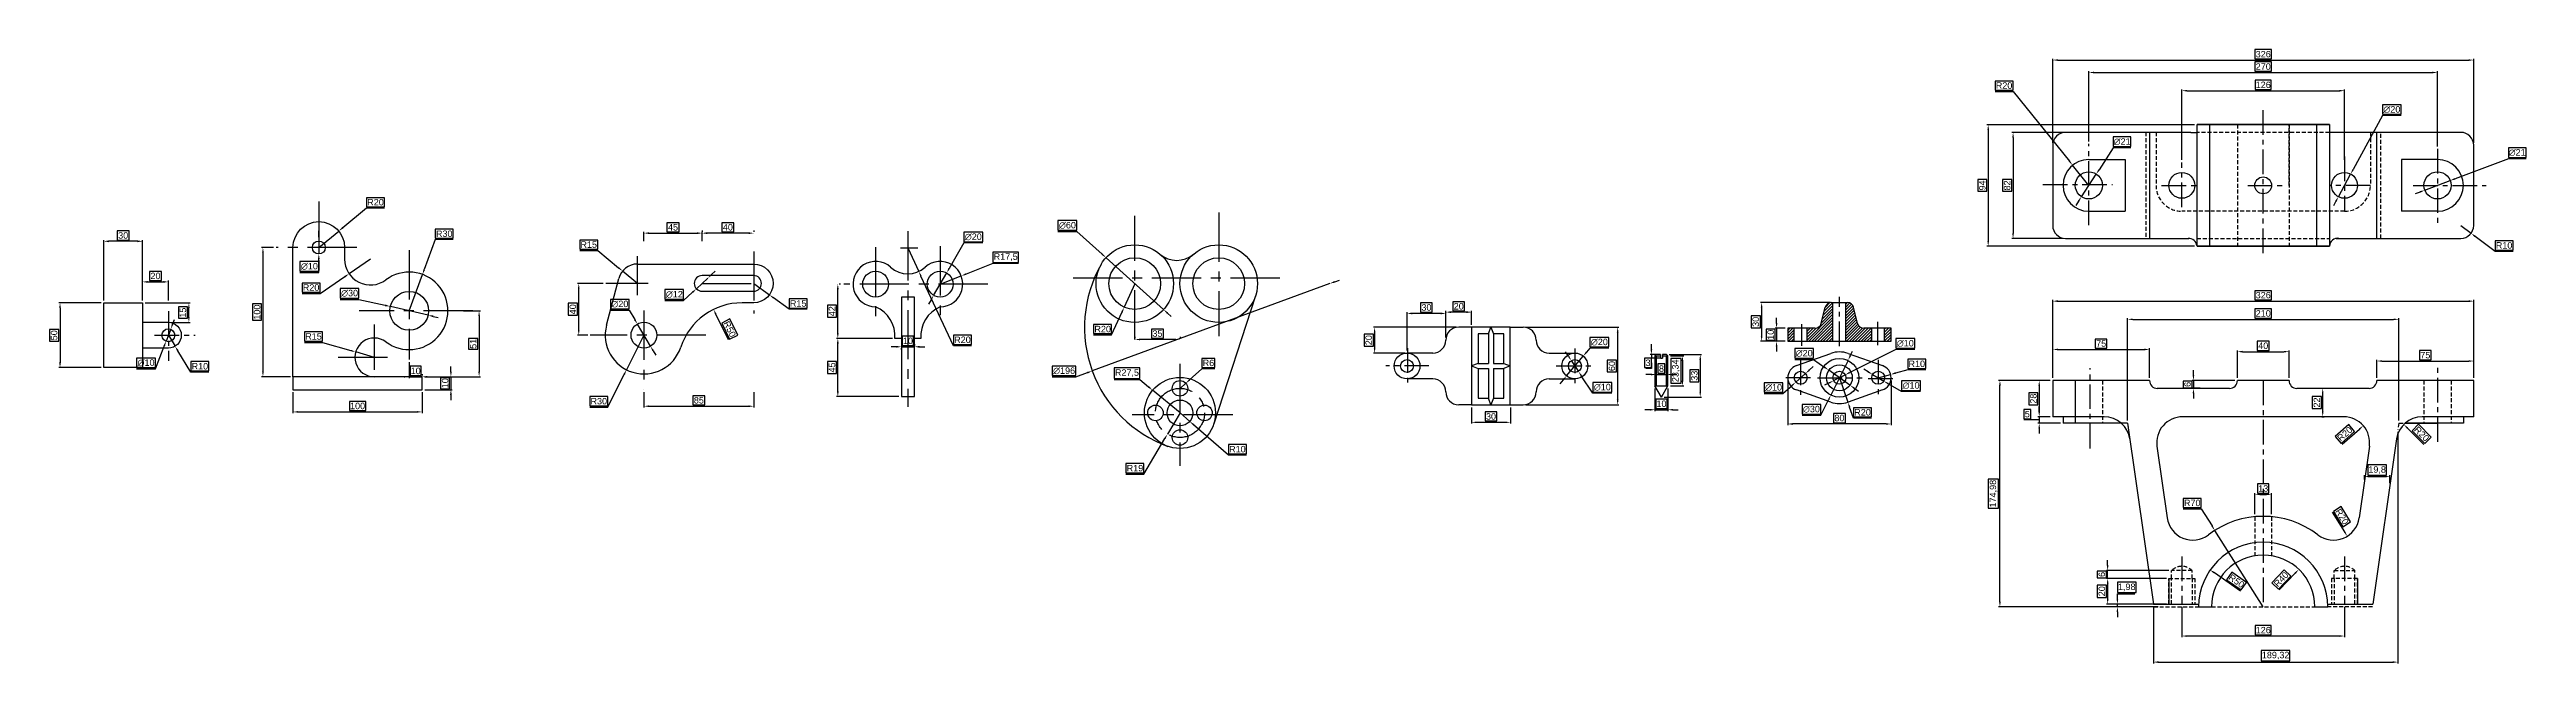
# Model space of a CAD drawing. Header units: millimetres. Extents: x 812 to 2730, y 1501 to 1976.
import ezdxf

# ---------------------------------------------------------------- set-up
doc = ezdxf.new("R2010")
doc.units = ezdxf.units.MM
doc.header["$LTSCALE"] = 0.6
doc.linetypes.add('CENTER', pattern=[50.8, 31.75, -6.35, 6.35, -6.35])
doc.linetypes.add('HIDDEN', pattern=[9.525, 6.35, -3.175])
doc.styles.get("Standard").update_dxf_attribs({"font": 'arial.ttf'})
doc.dimstyles.new('ISO-25', dxfattribs={"dimtxt": 5, "dimasz": 4, "dimexe": 1, "dimexo": 2, "dimgap": -1, "dimtad": 1, "dimtoh": 1, "dimzin": 9, "dimtxsty": 'Standard', "dimcen": 2.5, "dimclrd": 3, "dimclre": 2, "dimadec": 0, "dimazin": 0, "dimtfac": 1, "dimtmove": 0, "dimatfit": 3, "dimfxl": 1, "dimarcsym": 0})

msp = doc.modelspace()

# ---------------------------------------------------------------- blocks, each defined once
blk = doc.blocks.new('*D2')
at = {"color": 3, "lineweight": -2, "ltscale": 0.6, "transparency": 16777216}
for p, q in [((2149.5, 1764.2), (2149.5, 1768.2)), ((2148.5, 1759.5), (2141.4, 1759.5)), ((2141.4, 1759.5), (2141.4, 1750.9)), ((2141.4, 1750.9), (2148.5, 1750.9)), ((2148.5, 1750.9), (2148.5, 1759.5)), ((2149.5, 1760.2), (2149.5, 1750.2)), ((2149.5, 1746.2), (2149.5, 1742.2))]:
    blk.add_line(p, q, dxfattribs=at)
at = {"color": 2, "lineweight": -2, "ltscale": 0.6, "transparency": 16777216}
for p, q in [((2156.2, 1760.2), (2148.5, 1760.2)), ((2156.2, 1750.2), (2148.5, 1750.2))]:
    blk.add_line(p, q, dxfattribs=at)
at = {"color": 3, "ltscale": 0.6, "transparency": 16777216}
for points in [[(2148.9, 1764.2), (2150.2, 1764.2), (2149.5, 1760.2)], [(2148.9, 1746.2), (2150.2, 1746.2), (2149.5, 1750.2)]]:
    blk.add_solid(points, dxfattribs=at)
at = {"layer": 'Defpoints', "color": 0, "ltscale": 0.6, "transparency": 16777216}
for p in [(2149.5, 1750.2), (2158.2, 1760.2), (2158.2, 1750.2)]:
    blk.add_point(p, dxfattribs=at)
at = {"color": 0, "ltscale": 0.6, "transparency": 16777216, "insert": (2145, 1755.2), "char_height": 5, "attachment_point": 5, "rotation": 90}
blk.add_mtext('10', dxfattribs=at)
blk = doc.blocks.new('*D3')
at = {"color": 3, "lineweight": -2, "ltscale": 0.6, "transparency": 16777216}
for p, q in [((2137, 1769.8), (2129.9, 1769.8)), ((2129.9, 1769.8), (2129.9, 1760.6)), ((2137, 1760.6), (2137, 1769.8)), ((2138, 1754.2), (2138, 1776.2)), ((2129.9, 1760.6), (2137, 1760.6))]:
    blk.add_line(p, q, dxfattribs=at)
at = {"color": 2, "lineweight": -2, "ltscale": 0.6, "transparency": 16777216}
for p, q in [((2191.2, 1780.2), (2137, 1780.2)), ((2156.2, 1750.2), (2137, 1750.2))]:
    blk.add_line(p, q, dxfattribs=at)
at = {"color": 3, "ltscale": 0.6, "transparency": 16777216}
for points in [[(2137.3, 1776.2), (2138.6, 1776.2), (2138, 1780.2)], [(2137.3, 1754.2), (2138.6, 1754.2), (2138, 1750.2)]]:
    blk.add_solid(points, dxfattribs=at)
at = {"layer": 'Defpoints', "color": 0, "ltscale": 0.6, "transparency": 16777216}
for p in [(2138, 1780.2), (2193.2, 1780.2), (2158.2, 1750.2)]:
    blk.add_point(p, dxfattribs=at)
at = {"color": 0, "ltscale": 0.6, "transparency": 16777216, "insert": (2133.4, 1765.2), "char_height": 5, "attachment_point": 5, "rotation": 90}
blk.add_mtext('30', dxfattribs=at)
blk = doc.blocks.new('*D4')
at = {"color": 2, "lineweight": -2, "ltscale": 0.6, "transparency": 16777216}
for p, q in [((2158.2, 1719.9), (2158.2, 1685.2)), ((2238.2, 1719.9), (2238.2, 1685.2))]:
    blk.add_line(p, q, dxfattribs=at)
at = {"color": 3, "lineweight": -2, "ltscale": 0.6, "transparency": 16777216}
for p, q in [((2202.8, 1694.3), (2193.6, 1694.3)), ((2193.6, 1694.3), (2193.6, 1687.2)), ((2202.8, 1687.2), (2202.8, 1694.3)), ((2234.2, 1686.2), (2162.2, 1686.2)), ((2193.6, 1687.2), (2202.8, 1687.2))]:
    blk.add_line(p, q, dxfattribs=at)
at = {"color": 3, "ltscale": 0.6, "transparency": 16777216}
for points in [[(2162.2, 1686.9), (2162.2, 1685.5), (2158.2, 1686.2)], [(2234.2, 1686.9), (2234.2, 1685.5), (2238.2, 1686.2)]]:
    blk.add_solid(points, dxfattribs=at)
at = {"layer": 'Defpoints', "color": 0, "ltscale": 0.6, "transparency": 16777216}
for p in [(2158.2, 1721.9), (2238.2, 1721.9), (2158.2, 1686.2)]:
    blk.add_point(p, dxfattribs=at)
at = {"color": 0, "ltscale": 0.6, "transparency": 16777216, "insert": (2198.2, 1690.8), "char_height": 5, "attachment_point": 5}
blk.add_mtext('80', dxfattribs=at)
blk = doc.blocks.new('*D5')
at = {"color": 3, "lineweight": -2, "ltscale": 0.6, "transparency": 16777216}
for p, q in [((2251.2, 1728.2), (2241.7, 1725.6)), ((2265.1, 1736.3), (2251.2, 1736.3)), ((2251.2, 1736.3), (2251.2, 1729.2)), ((2251.2, 1729.2), (2265.1, 1729.2)), ((2265.1, 1728.2), (2251.2, 1728.2)), ((2265.1, 1729.2), (2265.1, 1736.3)), ((2228.2, 1721.9), (2237.8, 1724.5))]:
    blk.add_line(p, q, dxfattribs=at)
at = {"color": 3, "ltscale": 0.6, "transparency": 16777216}
blk.add_solid([(2241.5, 1726.2), (2241.9, 1724.9), (2237.8, 1724.5)], dxfattribs=at)
at = {"layer": 'Defpoints', "color": 0, "ltscale": 0.6, "transparency": 16777216}
for p in [(2228.2, 1721.9), (2237.8, 1724.5)]:
    blk.add_point(p, dxfattribs=at)
at = {"color": 0, "ltscale": 0.6, "transparency": 16777216, "insert": (2258.1, 1732.7), "char_height": 5, "attachment_point": 5}
blk.add_mtext('R10', dxfattribs=at)
blk = doc.blocks.new('*D6')
at = {"color": 3, "lineweight": -2, "ltscale": 0.6, "transparency": 16777216}
for p, q in [((2198.2, 1721.9), (2204.8, 1703)), ((2209.1, 1690.7), (2206.1, 1699.3)), ((2223, 1698.8), (2209.1, 1698.8)), ((2209.1, 1698.8), (2209.1, 1691.7)), ((2209.1, 1691.7), (2223, 1691.7)), ((2223, 1690.7), (2209.1, 1690.7)), ((2223, 1691.7), (2223, 1698.8))]:
    blk.add_line(p, q, dxfattribs=at)
at = {"color": 3, "ltscale": 0.6, "transparency": 16777216}
blk.add_solid([(2206.7, 1699.5), (2205.5, 1699), (2204.8, 1703)], dxfattribs=at)
at = {"layer": 'Defpoints', "color": 0, "ltscale": 0.6, "transparency": 16777216}
for p in [(2198.2, 1721.9), (2204.8, 1703)]:
    blk.add_point(p, dxfattribs=at)
at = {"color": 0, "ltscale": 0.6, "transparency": 16777216, "insert": (2216.1, 1695.2), "char_height": 5, "attachment_point": 5}
blk.add_mtext('R20', dxfattribs=at)
blk = doc.blocks.new('*D7')
at = {"color": 3, "lineweight": -2, "ltscale": 0.6, "transparency": 16777216}
for p, q in [((2174.9, 1727.9), (2177.9, 1730.6)), ((2154.4, 1718.1), (2139.9, 1718.1)), ((2139.9, 1718.1), (2139.9, 1710.7)), ((2139.9, 1710.7), (2154.4, 1710.7)), ((2139.9, 1709.7), (2154.4, 1709.7)), ((2154.4, 1710.7), (2154.4, 1718.1)), ((2154.4, 1709.7), (2161.5, 1715.9)), ((2171.9, 1725.2), (2164.5, 1718.6))]:
    blk.add_line(p, q, dxfattribs=at)
at = {"color": 3, "ltscale": 0.6, "transparency": 16777216}
for points in [[(2174.5, 1728.4), (2175.4, 1727.4), (2171.9, 1725.2)], [(2161, 1716.4), (2161.9, 1715.5), (2164.5, 1718.6)]]:
    blk.add_solid(points, dxfattribs=at)
at = {"layer": 'Defpoints', "color": 0, "ltscale": 0.6, "transparency": 16777216}
for p in [(2164.5, 1718.6), (2171.9, 1725.2)]:
    blk.add_point(p, dxfattribs=at)
at = {"color": 0, "ltscale": 0.6, "transparency": 16777216, "insert": (2147.2, 1714.4), "char_height": 5, "attachment_point": 5}
blk.add_mtext('∅10', dxfattribs=at)
blk = doc.blocks.new('*D8')
at = {"color": 3, "lineweight": -2, "ltscale": 0.6, "transparency": 16777216}
for p, q in [((2220.4, 1726.5), (2217, 1728.5)), ((2223.9, 1724.5), (2232.5, 1719.4)), ((2246.4, 1711.2), (2235.9, 1717.3)), ((2261, 1719.6), (2246.4, 1719.6)), ((2246.4, 1719.6), (2246.4, 1712.2)), ((2246.4, 1712.2), (2261, 1712.2)), ((2261, 1711.2), (2246.4, 1711.2)), ((2261, 1712.2), (2261, 1719.6))]:
    blk.add_line(p, q, dxfattribs=at)
at = {"color": 3, "ltscale": 0.6, "transparency": 16777216}
for points in [[(2220.8, 1727.1), (2220.1, 1725.9), (2223.9, 1724.5)], [(2236.3, 1717.9), (2235.6, 1716.8), (2232.5, 1719.4)]]:
    blk.add_solid(points, dxfattribs=at)
at = {"layer": 'Defpoints', "color": 0, "ltscale": 0.6, "transparency": 16777216}
for p in [(2223.9, 1724.5), (2232.5, 1719.4)]:
    blk.add_point(p, dxfattribs=at)
at = {"color": 0, "ltscale": 0.6, "transparency": 16777216, "insert": (2253.7, 1715.9), "char_height": 5, "attachment_point": 5}
blk.add_mtext('∅10', dxfattribs=at)
blk = doc.blocks.new('*D9')
at = {"color": 3, "lineweight": -2, "ltscale": 0.6, "transparency": 16777216}
for p, q in [((2204.9, 1735.4), (2191.5, 1708.5)), ((2206.6, 1738.9), (2208.4, 1742.5)), ((2183.8, 1701.3), (2169.3, 1701.3)), ((2169.3, 1701.3), (2169.3, 1693.9)), ((2169.3, 1693.9), (2183.8, 1693.9)), ((2169.3, 1692.9), (2183.8, 1692.9)), ((2183.8, 1692.9), (2189.8, 1704.9)), ((2183.8, 1693.9), (2183.8, 1701.3))]:
    blk.add_line(p, q, dxfattribs=at)
at = {"color": 3, "ltscale": 0.6, "transparency": 16777216}
for points in [[(2206, 1739.2), (2207.2, 1738.7), (2204.9, 1735.4)], [(2189.2, 1705.2), (2190.4, 1704.6), (2191.5, 1708.5)]]:
    blk.add_solid(points, dxfattribs=at)
at = {"layer": 'Defpoints', "color": 0, "ltscale": 0.6, "transparency": 16777216}
for p in [(2204.9, 1735.4), (2191.5, 1708.5)]:
    blk.add_point(p, dxfattribs=at)
at = {"color": 0, "ltscale": 0.6, "transparency": 16777216, "insert": (2176.5, 1697.6), "char_height": 5, "attachment_point": 5}
blk.add_mtext('∅30', dxfattribs=at)
blk = doc.blocks.new('*D10')
at = {"color": 3, "lineweight": -2, "ltscale": 0.6, "transparency": 16777216}
for p, q in [((2178.2, 1744.5), (2163.6, 1744.5)), ((2163.6, 1744.5), (2163.6, 1737.1)), ((2163.6, 1737.1), (2178.2, 1737.1)), ((2163.6, 1736.1), (2178.2, 1736.1)), ((2178.2, 1737.1), (2178.2, 1744.5)), ((2178.2, 1736.1), (2186.8, 1730)), ((2206.4, 1716.2), (2190, 1727.7)), ((2209.6, 1713.8), (2212.9, 1711.5))]:
    blk.add_line(p, q, dxfattribs=at)
at = {"color": 3, "ltscale": 0.6, "transparency": 16777216}
for points in [[(2187.2, 1730.6), (2186.4, 1729.5), (2190, 1727.7)], [(2210, 1714.4), (2209.2, 1713.3), (2206.4, 1716.2)]]:
    blk.add_solid(points, dxfattribs=at)
at = {"layer": 'Defpoints', "color": 0, "ltscale": 0.6, "transparency": 16777216}
for p in [(2190, 1727.7), (2206.4, 1716.2)]:
    blk.add_point(p, dxfattribs=at)
at = {"color": 0, "ltscale": 0.6, "transparency": 16777216, "insert": (2170.9, 1740.8), "char_height": 5, "attachment_point": 5}
blk.add_mtext('∅20', dxfattribs=at)
blk = doc.blocks.new('*D11')
at = {"color": 3, "lineweight": -2, "ltscale": 0.6, "transparency": 16777216}
for p, q in [((2256.5, 1752.2), (2241.9, 1752.2)), ((2241.9, 1752.2), (2241.9, 1744.8)), ((2256.5, 1744.8), (2256.5, 1752.2)), ((2241.9, 1743.8), (2206.2, 1726)), ((2241.9, 1744.8), (2256.5, 1744.8)), ((2256.5, 1743.8), (2241.9, 1743.8)), ((2190.2, 1717.9), (2186.6, 1716.1)), ((2193.7, 1719.7), (2202.7, 1724.2))]:
    blk.add_line(p, q, dxfattribs=at)
at = {"color": 3, "ltscale": 0.6, "transparency": 16777216}
for points in [[(2205.9, 1726.6), (2206.5, 1725.4), (2202.7, 1724.2)], [(2189.9, 1718.5), (2190.5, 1717.3), (2193.7, 1719.7)]]:
    blk.add_solid(points, dxfattribs=at)
at = {"layer": 'Defpoints', "color": 0, "ltscale": 0.6, "transparency": 16777216}
for p in [(2193.7, 1719.7), (2202.7, 1724.2)]:
    blk.add_point(p, dxfattribs=at)
at = {"color": 0, "ltscale": 0.6, "transparency": 16777216, "insert": (2249.2, 1748.5), "char_height": 5, "attachment_point": 5}
blk.add_mtext('∅10', dxfattribs=at)
blk = doc.blocks.new('*D12')
at = {"color": 3, "lineweight": -2, "ltscale": 0.6, "transparency": 16777216}
for p, q in [((1837.3, 1755.7), (1830.2, 1755.7)), ((1830.2, 1755.7), (1830.2, 1746.4)), ((1830.2, 1746.4), (1837.3, 1746.4)), ((1837.3, 1746.4), (1837.3, 1755.7)), ((1838.3, 1757), (1838.3, 1745))]:
    blk.add_line(p, q, dxfattribs=at)
at = {"color": 2, "lineweight": -2, "ltscale": 0.6, "transparency": 16777216}
for p, q in [((1901.4, 1761), (1837.3, 1761)), ((1861.7, 1741), (1837.3, 1741))]:
    blk.add_line(p, q, dxfattribs=at)
at = {"color": 3, "ltscale": 0.6, "transparency": 16777216}
for points in [[(1837.6, 1757), (1838.9, 1757), (1838.3, 1761)], [(1837.6, 1745), (1838.9, 1745), (1838.3, 1741)]]:
    blk.add_solid(points, dxfattribs=at)
at = {"layer": 'Defpoints', "color": 0, "ltscale": 0.6, "transparency": 16777216}
for p in [(1903.4, 1761), (1838.3, 1741), (1863.7, 1741)]:
    blk.add_point(p, dxfattribs=at)
at = {"color": 0, "ltscale": 0.6, "transparency": 16777216, "insert": (1833.7, 1751), "char_height": 5, "attachment_point": 5, "rotation": 90}
blk.add_mtext('20', dxfattribs=at)
blk = doc.blocks.new('*D13')
at = {"color": 2, "lineweight": -2, "ltscale": 0.6, "transparency": 16777216}
for p, q in [((1863.4, 1743), (1863.4, 1772.7)), ((1893.4, 1753), (1893.4, 1772.7))]:
    blk.add_line(p, q, dxfattribs=at)
at = {"color": 3, "lineweight": -2, "ltscale": 0.6, "transparency": 16777216}
for p, q in [((1889.4, 1771.7), (1867.4, 1771.7)), ((1882.9, 1779.8), (1873.8, 1779.8)), ((1873.8, 1779.8), (1873.8, 1772.7)), ((1873.8, 1772.7), (1882.9, 1772.7)), ((1882.9, 1772.7), (1882.9, 1779.8))]:
    blk.add_line(p, q, dxfattribs=at)
at = {"color": 3, "ltscale": 0.6, "transparency": 16777216}
for points in [[(1867.4, 1772.4), (1867.4, 1771), (1863.4, 1771.7)], [(1889.4, 1772.4), (1889.4, 1771), (1893.4, 1771.7)]]:
    blk.add_solid(points, dxfattribs=at)
at = {"layer": 'Defpoints', "color": 0, "ltscale": 0.6, "transparency": 16777216}
for p in [(1863.4, 1771.7), (1893.4, 1751), (1863.4, 1741)]:
    blk.add_point(p, dxfattribs=at)
at = {"color": 0, "ltscale": 0.6, "transparency": 16777216, "insert": (1878.4, 1776.3), "char_height": 5, "attachment_point": 5}
blk.add_mtext('30', dxfattribs=at)
blk = doc.blocks.new('*D14')
at = {"color": 2, "lineweight": -2, "ltscale": 0.6, "transparency": 16777216}
for p, q in [((1893.4, 1753), (1893.4, 1773.7)), ((1913.4, 1763), (1913.4, 1773.7))]:
    blk.add_line(p, q, dxfattribs=at)
at = {"color": 3, "lineweight": -2, "ltscale": 0.6, "transparency": 16777216}
for p, q in [((1909.4, 1772.7), (1897.4, 1772.7)), ((1908, 1780.8), (1898.8, 1780.8)), ((1898.8, 1780.8), (1898.8, 1773.7)), ((1898.8, 1773.7), (1908, 1773.7)), ((1908, 1773.7), (1908, 1780.8))]:
    blk.add_line(p, q, dxfattribs=at)
at = {"color": 3, "ltscale": 0.6, "transparency": 16777216}
for points in [[(1897.4, 1773.4), (1897.4, 1772), (1893.4, 1772.7)], [(1909.4, 1773.4), (1909.4, 1772), (1913.4, 1772.7)]]:
    blk.add_solid(points, dxfattribs=at)
at = {"layer": 'Defpoints', "color": 0, "ltscale": 0.6, "transparency": 16777216}
for p in [(1893.4, 1772.7), (1893.4, 1751), (1913.4, 1761)]:
    blk.add_point(p, dxfattribs=at)
at = {"color": 0, "ltscale": 0.6, "transparency": 16777216, "insert": (1903.4, 1777.2), "char_height": 5, "attachment_point": 5}
blk.add_mtext('20', dxfattribs=at)
blk = doc.blocks.new('*D15')
at = {"color": 2, "lineweight": -2, "ltscale": 0.6, "transparency": 16777216}
for p, q in [((1913.4, 1699), (1913.4, 1686.5)), ((1943.4, 1699), (1943.4, 1686.5))]:
    blk.add_line(p, q, dxfattribs=at)
at = {"color": 3, "lineweight": -2, "ltscale": 0.6, "transparency": 16777216}
for p, q in [((1932.9, 1695.6), (1923.8, 1695.6)), ((1923.8, 1695.6), (1923.8, 1688.5)), ((1923.8, 1688.5), (1932.9, 1688.5)), ((1932.9, 1688.5), (1932.9, 1695.6)), ((1917.4, 1687.5), (1939.4, 1687.5))]:
    blk.add_line(p, q, dxfattribs=at)
at = {"color": 3, "ltscale": 0.6, "transparency": 16777216}
for points in [[(1917.4, 1688.1), (1917.4, 1686.8), (1913.4, 1687.5)], [(1939.4, 1688.1), (1939.4, 1686.8), (1943.4, 1687.5)]]:
    blk.add_solid(points, dxfattribs=at)
at = {"layer": 'Defpoints', "color": 0, "ltscale": 0.6, "transparency": 16777216}
for p in [(1913.4, 1701), (1943.4, 1701), (1943.4, 1687.5)]:
    blk.add_point(p, dxfattribs=at)
at = {"color": 0, "ltscale": 0.6, "transparency": 16777216, "insert": (1928.4, 1692), "char_height": 5, "attachment_point": 5}
blk.add_mtext('30', dxfattribs=at)
blk = doc.blocks.new('*D16')
at = {"color": 2, "lineweight": -2, "ltscale": 0.6, "transparency": 16777216}
for p, q in [((1955.4, 1761), (2027.5, 1761)), ((1955.4, 1701), (2027.5, 1701))]:
    blk.add_line(p, q, dxfattribs=at)
at = {"color": 3, "lineweight": -2, "ltscale": 0.6, "transparency": 16777216}
for p, q in [((2026.5, 1705), (2026.5, 1757)), ((2025.5, 1735.6), (2018.4, 1735.6)), ((2018.4, 1735.6), (2018.4, 1726.5)), ((2018.4, 1726.5), (2025.5, 1726.5)), ((2025.5, 1726.5), (2025.5, 1735.6))]:
    blk.add_line(p, q, dxfattribs=at)
at = {"color": 3, "ltscale": 0.6, "transparency": 16777216}
for points in [[(2025.8, 1757), (2027.2, 1757), (2026.5, 1761)], [(2025.8, 1705), (2027.2, 1705), (2026.5, 1701)]]:
    blk.add_solid(points, dxfattribs=at)
at = {"layer": 'Defpoints', "color": 0, "ltscale": 0.6, "transparency": 16777216}
for p in [(1953.4, 1761), (2026.5, 1761), (1953.4, 1701)]:
    blk.add_point(p, dxfattribs=at)
at = {"color": 0, "ltscale": 0.6, "transparency": 16777216, "insert": (2022, 1731), "char_height": 5, "attachment_point": 5, "rotation": 90}
blk.add_mtext('60', dxfattribs=at)
blk = doc.blocks.new('*D17')
at = {"color": 3, "lineweight": -2, "ltscale": 0.6, "transparency": 16777216}
for p, q in [((2019.6, 1753.2), (2005, 1753.2)), ((2005, 1753.2), (2005, 1745.8)), ((2005, 1745.8), (2019.6, 1745.8)), ((2019.6, 1745.8), (2019.6, 1753.2)), ((1986.9, 1723.4), (1999.8, 1738.7)), ((2005, 1744.8), (2002.4, 1741.7)), ((2019.6, 1744.8), (2005, 1744.8)), ((1984.3, 1720.4), (1981.7, 1717.3))]:
    blk.add_line(p, q, dxfattribs=at)
at = {"color": 3, "ltscale": 0.6, "transparency": 16777216}
for points in [[(2001.9, 1742.2), (2002.9, 1741.3), (1999.8, 1738.7)], [(1983.8, 1720.8), (1984.8, 1719.9), (1986.9, 1723.4)]]:
    blk.add_solid(points, dxfattribs=at)
at = {"layer": 'Defpoints', "color": 0, "ltscale": 0.6, "transparency": 16777216}
for p in [(1999.8, 1738.7), (1986.9, 1723.4)]:
    blk.add_point(p, dxfattribs=at)
at = {"color": 0, "ltscale": 0.6, "transparency": 16777216, "insert": (2012.3, 1749.5), "char_height": 5, "attachment_point": 5}
blk.add_mtext('∅20', dxfattribs=at)
blk = doc.blocks.new('*D18')
at = {"color": 3, "lineweight": -2, "ltscale": 0.6, "transparency": 16777216}
for p, q in [((1988.4, 1738.6), (1986.2, 1741.9)), ((1990.6, 1735.2), (1996.1, 1726.9)), ((2007.3, 1709.9), (1998.3, 1723.5)), ((2021.9, 1718.3), (2007.3, 1718.3)), ((2007.3, 1718.3), (2007.3, 1710.9)), ((2007.3, 1710.9), (2021.9, 1710.9)), ((2021.9, 1709.9), (2007.3, 1709.9)), ((2021.9, 1710.9), (2021.9, 1718.3))]:
    blk.add_line(p, q, dxfattribs=at)
at = {"color": 3, "ltscale": 0.6, "transparency": 16777216}
for points in [[(1989, 1738.9), (1987.9, 1738.2), (1990.6, 1735.2)], [(1998.9, 1723.9), (1997.8, 1723.2), (1996.1, 1726.9)]]:
    blk.add_solid(points, dxfattribs=at)
at = {"layer": 'Defpoints', "color": 0, "ltscale": 0.6, "transparency": 16777216}
for p in [(1990.6, 1735.2), (1996.1, 1726.9)]:
    blk.add_point(p, dxfattribs=at)
at = {"color": 0, "ltscale": 0.6, "transparency": 16777216, "insert": (2014.6, 1714.6), "char_height": 5, "attachment_point": 5}
blk.add_mtext('∅10', dxfattribs=at)
blk = doc.blocks.new('*D19')
at = {"color": 2, "lineweight": -2, "ltscale": 0.6, "transparency": 16777216}
for p, q in [((1652.6, 1753.5), (1652.6, 1752.5)), ((1687.6, 1753.5), (1687.6, 1752.5))]:
    blk.add_line(p, q, dxfattribs=at)
at = {"color": 3, "lineweight": -2, "ltscale": 0.6, "transparency": 16777216}
for p, q in [((1683.6, 1751.5), (1656.6, 1751.5)), ((1674.7, 1759.6), (1665.5, 1759.6)), ((1665.5, 1759.6), (1665.5, 1752.5)), ((1665.5, 1752.5), (1674.7, 1752.5)), ((1674.7, 1752.5), (1674.7, 1759.6))]:
    blk.add_line(p, q, dxfattribs=at)
at = {"color": 3, "ltscale": 0.6, "transparency": 16777216}
for points in [[(1656.6, 1752.2), (1656.6, 1750.9), (1652.6, 1751.5)], [(1683.6, 1752.2), (1683.6, 1750.9), (1687.6, 1751.5)]]:
    blk.add_solid(points, dxfattribs=at)
at = {"layer": 'Defpoints', "color": 0, "ltscale": 0.6, "transparency": 16777216}
for p in [(1652.6, 1751.5), (1652.6, 1751.5), (1687.6, 1751.5)]:
    blk.add_point(p, dxfattribs=at)
at = {"color": 0, "ltscale": 0.6, "transparency": 16777216, "insert": (1670.1, 1756.1), "char_height": 5, "attachment_point": 5}
blk.add_mtext('35', dxfattribs=at)
blk = doc.blocks.new('*D20')
at = {"color": 3, "lineweight": -2, "ltscale": 0.6, "transparency": 16777216}
for p, q in [((1704.5, 1728.8), (1695, 1720.4)), ((1714.6, 1736.9), (1704.5, 1736.9)), ((1704.5, 1736.9), (1704.5, 1729.8)), ((1704.5, 1729.8), (1714.6, 1729.8)), ((1714.6, 1728.8), (1704.5, 1728.8)), ((1714.6, 1729.8), (1714.6, 1736.9)), ((1687.6, 1713.7), (1692.1, 1717.7))]:
    blk.add_line(p, q, dxfattribs=at)
at = {"color": 3, "ltscale": 0.6, "transparency": 16777216}
blk.add_solid([(1694.6, 1720.9), (1695.5, 1719.9), (1692.1, 1717.7)], dxfattribs=at)
at = {"layer": 'Defpoints', "color": 0, "ltscale": 0.6, "transparency": 16777216}
for p in [(1687.6, 1713.7), (1692.1, 1717.7)]:
    blk.add_point(p, dxfattribs=at)
at = {"color": 0, "ltscale": 0.6, "transparency": 16777216, "insert": (1709.6, 1733.4), "char_height": 5, "attachment_point": 5}
blk.add_mtext('R6', dxfattribs=at)
blk = doc.blocks.new('*D21')
at = {"color": 3, "lineweight": -2, "ltscale": 0.6, "transparency": 16777216}
for p, q in [((1687.6, 1694.7), (1695.1, 1688.2)), ((1725.1, 1662.2), (1698.1, 1685.6)), ((1739, 1670.3), (1725.1, 1670.3)), ((1725.1, 1670.3), (1725.1, 1663.2)), ((1739, 1663.2), (1739, 1670.3)), ((1725.1, 1663.2), (1739, 1663.2)), ((1739, 1662.2), (1725.1, 1662.2))]:
    blk.add_line(p, q, dxfattribs=at)
at = {"color": 3, "ltscale": 0.6, "transparency": 16777216}
blk.add_solid([(1698.6, 1686.1), (1697.7, 1685.1), (1695.1, 1688.2)], dxfattribs=at)
at = {"layer": 'Defpoints', "color": 0, "ltscale": 0.6, "transparency": 16777216}
for p in [(1687.6, 1694.7), (1695.1, 1688.2)]:
    blk.add_point(p, dxfattribs=at)
at = {"color": 0, "ltscale": 0.6, "transparency": 16777216, "insert": (1732, 1666.7), "char_height": 5, "attachment_point": 5}
blk.add_mtext('R10', dxfattribs=at)
blk = doc.blocks.new('*D22')
at = {"color": 3, "lineweight": -2, "ltscale": 0.6, "transparency": 16777216}
for p, q in [((1687.6, 1694.7), (1677.9, 1678.4)), ((1659.6, 1647.5), (1675.9, 1674.9)), ((1659.6, 1655.6), (1645.7, 1655.6)), ((1645.7, 1655.6), (1645.7, 1648.5)), ((1659.6, 1648.5), (1659.6, 1655.6)), ((1645.7, 1648.5), (1659.6, 1648.5)), ((1645.7, 1647.5), (1659.6, 1647.5))]:
    blk.add_line(p, q, dxfattribs=at)
at = {"color": 3, "ltscale": 0.6, "transparency": 16777216}
blk.add_solid([(1675.3, 1675.3), (1676.4, 1674.6), (1677.9, 1678.4)], dxfattribs=at)
at = {"layer": 'Defpoints', "color": 0, "ltscale": 0.6, "transparency": 16777216}
for p in [(1687.6, 1694.7), (1677.9, 1678.4)]:
    blk.add_point(p, dxfattribs=at)
at = {"color": 0, "ltscale": 0.6, "transparency": 16777216, "insert": (1652.7, 1652), "char_height": 5, "attachment_point": 5}
blk.add_mtext('R19', dxfattribs=at)
blk = doc.blocks.new('*D23')
at = {"color": 3, "lineweight": -2, "ltscale": 0.6, "transparency": 16777216}
for p, q in [((1656.4, 1729.5), (1636.6, 1729.5)), ((1636.6, 1729.5), (1636.6, 1721.5)), ((1656.4, 1721.5), (1656.4, 1729.5)), ((1636.6, 1721.5), (1656.4, 1721.5)), ((1636.6, 1720.5), (1656.4, 1720.5)), ((1656.4, 1720.5), (1663.3, 1714.8)), ((1687.6, 1694.7), (1666.4, 1712.3))]:
    blk.add_line(p, q, dxfattribs=at)
at = {"color": 3, "ltscale": 0.6, "transparency": 16777216}
blk.add_solid([(1663.7, 1715.3), (1662.9, 1714.3), (1666.4, 1712.3)], dxfattribs=at)
at = {"layer": 'Defpoints', "color": 0, "ltscale": 0.6, "transparency": 16777216}
for p in [(1666.4, 1712.3), (1687.6, 1694.7)]:
    blk.add_point(p, dxfattribs=at)
at = {"color": 0, "ltscale": 0.6, "transparency": 16777216, "insert": (1646.5, 1725.5), "char_height": 5, "attachment_point": 5}
blk.add_mtext('R27,5', dxfattribs=at)
blk = doc.blocks.new('*D24')
at = {"color": 3, "lineweight": -2, "ltscale": 0.6, "transparency": 16777216}
for p, q in [((1652.6, 1794.7), (1644.3, 1776.5)), ((1634.6, 1755.1), (1642.7, 1772.9)), ((1634.6, 1763.2), (1620.7, 1763.2)), ((1620.7, 1763.2), (1620.7, 1756.1)), ((1620.7, 1756.1), (1634.6, 1756.1)), ((1620.7, 1755.1), (1634.6, 1755.1)), ((1634.6, 1756.1), (1634.6, 1763.2))]:
    blk.add_line(p, q, dxfattribs=at)
at = {"color": 3, "ltscale": 0.6, "transparency": 16777216}
blk.add_solid([(1642.1, 1773.1), (1643.3, 1772.6), (1644.3, 1776.5)], dxfattribs=at)
at = {"layer": 'Defpoints', "color": 0, "ltscale": 0.6, "transparency": 16777216}
for p in [(1652.6, 1794.7), (1644.3, 1776.5)]:
    blk.add_point(p, dxfattribs=at)
at = {"color": 0, "ltscale": 0.6, "transparency": 16777216, "insert": (1627.7, 1759.6), "char_height": 5, "attachment_point": 5}
blk.add_mtext('R20', dxfattribs=at)
blk = doc.blocks.new('*D25')
at = {"color": 3, "lineweight": -2, "ltscale": 0.6, "transparency": 16777216}
for p, q in [((1607.7, 1843.5), (1593.1, 1843.5)), ((1593.1, 1843.5), (1593.1, 1836.1)), ((1607.7, 1836.1), (1607.7, 1843.5)), ((1593.1, 1836.1), (1607.7, 1836.1)), ((1593.1, 1835.1), (1607.7, 1835.1)), ((1607.7, 1835.1), (1627.3, 1817.5)), ((1674.9, 1774.7), (1630.3, 1814.8)), ((1677.8, 1772), (1680.8, 1769.3))]:
    blk.add_line(p, q, dxfattribs=at)
at = {"color": 3, "ltscale": 0.6, "transparency": 16777216}
for points in [[(1627.7, 1818), (1626.8, 1817), (1630.3, 1814.8)], [(1678.3, 1772.5), (1677.4, 1771.5), (1674.9, 1774.7)]]:
    blk.add_solid(points, dxfattribs=at)
at = {"layer": 'Defpoints', "color": 0, "ltscale": 0.6, "transparency": 16777216}
for p in [(1630.3, 1814.8), (1674.9, 1774.7)]:
    blk.add_point(p, dxfattribs=at)
at = {"color": 0, "ltscale": 0.6, "transparency": 16777216, "insert": (1600.4, 1839.8), "char_height": 5, "attachment_point": 5}
blk.add_mtext('∅60', dxfattribs=at)
blk = doc.blocks.new('*D26')
at = {"color": 3, "lineweight": -2, "ltscale": 0.6, "transparency": 16777216}
for p, q in [((1803.6, 1794.8), (1619.6, 1727.2)), ((1807.4, 1796.2), (1811.1, 1797.5)), ((1607, 1731), (1588.6, 1731)), ((1588.6, 1731), (1588.6, 1723.6)), ((1607, 1723.6), (1607, 1731)), ((1588.6, 1723.6), (1607, 1723.6)), ((1588.6, 1722.6), (1607, 1722.6)), ((1607, 1722.6), (1615.9, 1725.9))]:
    blk.add_line(p, q, dxfattribs=at)
at = {"color": 3, "ltscale": 0.6, "transparency": 16777216}
for points in [[(1807.1, 1796.8), (1807.6, 1795.5), (1803.6, 1794.8)], [(1615.6, 1726.5), (1616.1, 1725.2), (1619.6, 1727.2)]]:
    blk.add_solid(points, dxfattribs=at)
at = {"layer": 'Defpoints', "color": 0, "ltscale": 0.6, "transparency": 16777216}
for p in [(1803.6, 1794.8), (1619.6, 1727.2)]:
    blk.add_point(p, dxfattribs=at)
at = {"color": 0, "ltscale": 0.6, "transparency": 16777216, "insert": (1597.8, 1727.3), "char_height": 5, "attachment_point": 5}
blk.add_mtext('∅196', dxfattribs=at)
blk = doc.blocks.new('*D30')
at = {"color": 2, "lineweight": -2, "ltscale": 0.6, "transparency": 16777216}
for p, q in [((1464.9, 1752.4), (1421.6, 1752.4)), ((1469.9, 1707.4), (1421.6, 1707.4))]:
    blk.add_line(p, q, dxfattribs=at)
at = {"color": 3, "lineweight": -2, "ltscale": 0.6, "transparency": 16777216}
for p, q in [((1422.6, 1711.4), (1422.6, 1748.4)), ((1421.6, 1734.6), (1414.5, 1734.6)), ((1414.5, 1734.6), (1414.5, 1725.2)), ((1421.6, 1725.2), (1421.6, 1734.6)), ((1414.5, 1725.2), (1421.6, 1725.2))]:
    blk.add_line(p, q, dxfattribs=at)
at = {"color": 3, "ltscale": 0.6, "transparency": 16777216}
for points in [[(1421.9, 1748.4), (1423.3, 1748.4), (1422.6, 1752.4)], [(1421.9, 1711.4), (1423.3, 1711.4), (1422.6, 1707.4)]]:
    blk.add_solid(points, dxfattribs=at)
at = {"layer": 'Defpoints', "color": 0, "ltscale": 0.6, "transparency": 16777216}
for p in [(1422.6, 1752.4), (1466.9, 1752.4), (1471.9, 1707.4)]:
    blk.add_point(p, dxfattribs=at)
at = {"color": 0, "ltscale": 0.6, "transparency": 16777216, "insert": (1418.1, 1729.9), "char_height": 5, "attachment_point": 5, "rotation": 90}
blk.add_mtext('45', dxfattribs=at)
blk = doc.blocks.new('*D31')
at = {"color": 3, "lineweight": -2, "ltscale": 0.6, "transparency": 16777216}
for p, q in [((1422.6, 1756.4), (1422.6, 1790.4)), ((1421.6, 1778.1), (1414.6, 1778.1)), ((1414.6, 1778.1), (1414.6, 1768.7)), ((1414.6, 1768.7), (1421.6, 1768.7)), ((1421.6, 1768.7), (1421.6, 1778.1))]:
    blk.add_line(p, q, dxfattribs=at)
at = {"color": 2, "lineweight": -2, "ltscale": 0.6, "transparency": 16777216}
for p, q in [((1424.6, 1794.4), (1423.6, 1794.4)), ((1464.9, 1752.4), (1421.6, 1752.4))]:
    blk.add_line(p, q, dxfattribs=at)
at = {"color": 3, "ltscale": 0.6, "transparency": 16777216}
for points in [[(1421.9, 1790.4), (1423.3, 1790.4), (1422.6, 1794.4)], [(1421.9, 1756.4), (1423.3, 1756.4), (1422.6, 1752.4)]]:
    blk.add_solid(points, dxfattribs=at)
at = {"layer": 'Defpoints', "color": 0, "ltscale": 0.6, "transparency": 16777216}
for p in [(1422.6, 1794.4), (1422.6, 1794.4), (1466.9, 1752.4)]:
    blk.add_point(p, dxfattribs=at)
at = {"color": 0, "ltscale": 0.6, "transparency": 16777216, "insert": (1418.1, 1773.4), "char_height": 5, "attachment_point": 5, "rotation": 90}
blk.add_mtext('42', dxfattribs=at)
blk = doc.blocks.new('*D32')
at = {"color": 3, "lineweight": -2, "ltscale": 0.6, "transparency": 16777216}
for p, q in [((1467.9, 1745.9), (1463.9, 1745.9)), ((1471.9, 1745.9), (1481.9, 1745.9)), ((1481.2, 1754), (1472.5, 1754)), ((1472.5, 1754), (1472.5, 1746.9)), ((1472.5, 1746.9), (1481.2, 1746.9)), ((1481.2, 1746.9), (1481.2, 1754)), ((1485.9, 1745.9), (1489.9, 1745.9))]:
    blk.add_line(p, q, dxfattribs=at)
at = {"color": 2, "lineweight": -2, "ltscale": 0.6, "transparency": 16777216}
for p, q in [((1481.9, 1747.9), (1481.9, 1746.9)), ((1471.9, 1743.9), (1471.9, 1744.9))]:
    blk.add_line(p, q, dxfattribs=at)
at = {"color": 3, "ltscale": 0.6, "transparency": 16777216}
for points in [[(1467.9, 1746.6), (1467.9, 1745.2), (1471.9, 1745.9)], [(1485.9, 1746.6), (1485.9, 1745.2), (1481.9, 1745.9)]]:
    blk.add_solid(points, dxfattribs=at)
at = {"layer": 'Defpoints', "color": 0, "ltscale": 0.6, "transparency": 16777216}
for p in [(1471.9, 1745.9), (1481.9, 1745.9), (1481.9, 1745.9)]:
    blk.add_point(p, dxfattribs=at)
at = {"color": 0, "ltscale": 0.6, "transparency": 16777216, "insert": (1476.9, 1750.5), "char_height": 5, "attachment_point": 5}
blk.add_mtext('10', dxfattribs=at)
blk = doc.blocks.new('*D34')
at = {"color": 3, "lineweight": -2, "ltscale": 0.6, "transparency": 16777216}
for p, q in [((1476.9, 1822.4), (1485.3, 1804.2)), ((1512.1, 1746.7), (1487, 1800.6)), ((1526.1, 1754.8), (1512.1, 1754.8)), ((1512.1, 1754.8), (1512.1, 1747.7)), ((1512.1, 1747.7), (1526.1, 1747.7)), ((1526.1, 1746.7), (1512.1, 1746.7)), ((1526.1, 1747.7), (1526.1, 1754.8))]:
    blk.add_line(p, q, dxfattribs=at)
at = {"color": 3, "ltscale": 0.6, "transparency": 16777216}
blk.add_solid([(1487.6, 1800.9), (1486.4, 1800.3), (1485.3, 1804.2)], dxfattribs=at)
at = {"layer": 'Defpoints', "color": 0, "ltscale": 0.6, "transparency": 16777216}
for p in [(1476.9, 1822.4), (1485.3, 1804.2)]:
    blk.add_point(p, dxfattribs=at)
at = {"color": 0, "ltscale": 0.6, "transparency": 16777216, "insert": (1519.1, 1751.3), "char_height": 5, "attachment_point": 5}
blk.add_mtext('R20', dxfattribs=at)
blk = doc.blocks.new('*D35')
at = {"color": 2, "lineweight": -2, "ltscale": 0.6, "transparency": 16777216}
for p, q in [((1272.5, 1710.7), (1272.5, 1698.9)), ((1357.5, 1710.7), (1357.5, 1698.9))]:
    blk.add_line(p, q, dxfattribs=at)
at = {"color": 3, "lineweight": -2, "ltscale": 0.6, "transparency": 16777216}
for p, q in [((1319.6, 1708), (1310.4, 1708)), ((1310.4, 1708), (1310.4, 1700.9)), ((1319.6, 1700.9), (1319.6, 1708)), ((1276.5, 1699.9), (1353.5, 1699.9)), ((1310.4, 1700.9), (1319.6, 1700.9))]:
    blk.add_line(p, q, dxfattribs=at)
at = {"color": 3, "ltscale": 0.6, "transparency": 16777216}
for points in [[(1276.5, 1700.6), (1276.5, 1699.3), (1272.5, 1699.9)], [(1353.5, 1700.6), (1353.5, 1699.3), (1357.5, 1699.9)]]:
    blk.add_solid(points, dxfattribs=at)
at = {"layer": 'Defpoints', "color": 0, "ltscale": 0.6, "transparency": 16777216}
for p in [(1272.5, 1712.7), (1357.5, 1712.7), (1357.5, 1699.9)]:
    blk.add_point(p, dxfattribs=at)
at = {"color": 0, "ltscale": 0.6, "transparency": 16777216, "insert": (1315, 1704.5), "char_height": 5, "attachment_point": 5}
blk.add_mtext('85', dxfattribs=at)
blk = doc.blocks.new('*D36')
at = {"color": 3, "lineweight": -2, "ltscale": 0.6, "transparency": 16777216}
for p, q in [((1299.7, 1841.9), (1290.3, 1841.9)), ((1290.3, 1841.9), (1290.3, 1834.8)), ((1299.7, 1834.8), (1299.7, 1841.9)), ((1276.5, 1833.8), (1313.5, 1833.8)), ((1290.3, 1834.8), (1299.7, 1834.8))]:
    blk.add_line(p, q, dxfattribs=at)
at = {"color": 2, "lineweight": -2, "ltscale": 0.6, "transparency": 16777216}
for p, q in [((1272.5, 1827.5), (1272.5, 1834.8)), ((1317.5, 1827.5), (1317.5, 1834.8))]:
    blk.add_line(p, q, dxfattribs=at)
at = {"color": 3, "ltscale": 0.6, "transparency": 16777216}
for points in [[(1276.5, 1834.5), (1276.5, 1833.1), (1272.5, 1833.8)], [(1313.5, 1834.5), (1313.5, 1833.1), (1317.5, 1833.8)]]:
    blk.add_solid(points, dxfattribs=at)
at = {"layer": 'Defpoints', "color": 0, "ltscale": 0.6, "transparency": 16777216}
for p in [(1272.5, 1825.5), (1317.5, 1833.8), (1317.5, 1825.5)]:
    blk.add_point(p, dxfattribs=at)
at = {"color": 0, "ltscale": 0.6, "transparency": 16777216, "insert": (1295, 1838.3), "char_height": 5, "attachment_point": 5}
blk.add_mtext('45', dxfattribs=at)
blk = doc.blocks.new('*D37')
at = {"color": 3, "lineweight": -2, "ltscale": 0.6, "transparency": 16777216}
for p, q in [((1342.1, 1841.9), (1332.8, 1841.9)), ((1332.8, 1841.9), (1332.8, 1834.8)), ((1342.1, 1834.8), (1342.1, 1841.9)), ((1353.5, 1833.8), (1321.5, 1833.8)), ((1332.8, 1834.8), (1342.1, 1834.8))]:
    blk.add_line(p, q, dxfattribs=at)
at = {"color": 2, "lineweight": -2, "ltscale": 0.6, "transparency": 16777216}
for p, q in [((1317.5, 1835.8), (1317.5, 1834.8)), ((1357.5, 1835.8), (1357.5, 1834.8))]:
    blk.add_line(p, q, dxfattribs=at)
at = {"color": 3, "ltscale": 0.6, "transparency": 16777216}
for points in [[(1321.5, 1834.5), (1321.5, 1833.1), (1317.5, 1833.8)], [(1353.5, 1834.5), (1353.5, 1833.1), (1357.5, 1833.8)]]:
    blk.add_solid(points, dxfattribs=at)
at = {"layer": 'Defpoints', "color": 0, "ltscale": 0.6, "transparency": 16777216}
for p in [(1317.5, 1833.8), (1317.5, 1833.8), (1357.5, 1833.8)]:
    blk.add_point(p, dxfattribs=at)
at = {"color": 0, "ltscale": 0.6, "transparency": 16777216, "insert": (1337.5, 1838.3), "char_height": 5, "attachment_point": 5}
blk.add_mtext('40', dxfattribs=at)
blk = doc.blocks.new('*D38')
at = {"color": 2, "lineweight": -2, "ltscale": 0.6, "transparency": 16777216}
for p, q in [((1240.9, 1794.9), (1221, 1794.9)), ((1228.9, 1754.9), (1221, 1754.9))]:
    blk.add_line(p, q, dxfattribs=at)
at = {"color": 3, "lineweight": -2, "ltscale": 0.6, "transparency": 16777216}
for p, q in [((1222, 1758.9), (1222, 1790.9)), ((1221, 1779.6), (1213.9, 1779.6)), ((1213.9, 1779.6), (1213.9, 1770.3)), ((1213.9, 1770.3), (1221, 1770.3)), ((1221, 1770.3), (1221, 1779.6))]:
    blk.add_line(p, q, dxfattribs=at)
at = {"color": 3, "ltscale": 0.6, "transparency": 16777216}
for points in [[(1221.3, 1790.9), (1222.6, 1790.9), (1222, 1794.9)], [(1221.3, 1758.9), (1222.6, 1758.9), (1222, 1754.9)]]:
    blk.add_solid(points, dxfattribs=at)
at = {"layer": 'Defpoints', "color": 0, "ltscale": 0.6, "transparency": 16777216}
for p in [(1222, 1794.9), (1242.9, 1794.9), (1230.9, 1754.9)]:
    blk.add_point(p, dxfattribs=at)
at = {"color": 0, "ltscale": 0.6, "transparency": 16777216, "insert": (1217.4, 1774.9), "char_height": 5, "attachment_point": 5, "rotation": 90}
blk.add_mtext('40', dxfattribs=at)
blk = doc.blocks.new('*D43')
at = {"color": 3, "lineweight": -2, "ltscale": 0.6, "transparency": 16777216}
for p, q in [((1261.1, 1782.6), (1246.5, 1782.6)), ((1246.5, 1782.6), (1246.5, 1775.2)), ((1246.5, 1775.2), (1261.1, 1775.2)), ((1246.5, 1774.2), (1261.1, 1774.2)), ((1261.1, 1775.2), (1261.1, 1782.6)), ((1261.1, 1774.2), (1265.4, 1767)), ((1277.5, 1746.3), (1267.4, 1763.5)), ((1279.6, 1742.9), (1281.6, 1739.4))]:
    blk.add_line(p, q, dxfattribs=at)
at = {"color": 3, "ltscale": 0.6, "transparency": 16777216}
for points in [[(1265.9, 1767.3), (1264.8, 1766.6), (1267.4, 1763.5)], [(1280.2, 1743.2), (1279, 1742.5), (1277.5, 1746.3)]]:
    blk.add_solid(points, dxfattribs=at)
at = {"layer": 'Defpoints', "color": 0, "ltscale": 0.6, "transparency": 16777216}
for p in [(1267.4, 1763.5), (1277.5, 1746.3)]:
    blk.add_point(p, dxfattribs=at)
at = {"color": 0, "ltscale": 0.6, "transparency": 16777216, "insert": (1253.8, 1778.9), "char_height": 5, "attachment_point": 5}
blk.add_mtext('∅20', dxfattribs=at)
blk = doc.blocks.new('*D44')
at = {"color": 3, "lineweight": -2, "ltscale": 0.6, "transparency": 16777216}
for p, q in [((1324.8, 1801.7), (1327.7, 1804.4)), ((1303.2, 1790.1), (1288.7, 1790.1)), ((1288.7, 1790.1), (1288.7, 1782.8)), ((1303.2, 1782.8), (1303.2, 1790.1)), ((1303.2, 1781.8), (1310.1, 1788.1)), ((1321.9, 1799), (1313.1, 1790.8)), ((1288.7, 1782.8), (1303.2, 1782.8)), ((1288.7, 1781.8), (1303.2, 1781.8))]:
    blk.add_line(p, q, dxfattribs=at)
at = {"color": 3, "ltscale": 0.6, "transparency": 16777216}
for points in [[(1309.7, 1788.6), (1310.6, 1787.6), (1313.1, 1790.8)], [(1324.4, 1802.2), (1325.3, 1801.2), (1321.9, 1799)]]:
    blk.add_solid(points, dxfattribs=at)
at = {"layer": 'Defpoints', "color": 0, "ltscale": 0.6, "transparency": 16777216}
for p in [(1313.1, 1790.8), (1321.9, 1799)]:
    blk.add_point(p, dxfattribs=at)
at = {"color": 0, "ltscale": 0.6, "transparency": 16777216, "insert": (1296, 1786.4), "char_height": 5, "attachment_point": 5}
blk.add_mtext('∅12', dxfattribs=at)
blk = doc.blocks.new('*D45')
at = {"color": 3, "lineweight": -2, "ltscale": 0.6, "transparency": 16777216}
for p, q in [((1272.5, 1754.9), (1259, 1728.1)), ((1244.4, 1707.4), (1230.5, 1707.4)), ((1230.5, 1707.4), (1230.5, 1700.3)), ((1244.4, 1699.3), (1257.2, 1724.6)), ((1244.4, 1700.3), (1244.4, 1707.4)), ((1230.5, 1700.3), (1244.4, 1700.3)), ((1230.5, 1699.3), (1244.4, 1699.3))]:
    blk.add_line(p, q, dxfattribs=at)
at = {"color": 3, "ltscale": 0.6, "transparency": 16777216}
blk.add_solid([(1256.6, 1724.9), (1257.8, 1724.3), (1259, 1728.1)], dxfattribs=at)
at = {"layer": 'Defpoints', "color": 0, "ltscale": 0.6, "transparency": 16777216}
for p in [(1272.5, 1754.9), (1259, 1728.1)]:
    blk.add_point(p, dxfattribs=at)
at = {"color": 0, "ltscale": 0.6, "transparency": 16777216, "insert": (1237.5, 1703.8), "char_height": 5, "attachment_point": 5}
blk.add_mtext('R30', dxfattribs=at)
blk = doc.blocks.new('*D46')
at = {"color": 3, "lineweight": -2, "ltscale": 0.6, "transparency": 16777216}
for p, q in [((1357.5, 1794.9), (1369.6, 1786.1)), ((1384.9, 1774.9), (1372.8, 1783.7)), ((1398.9, 1783), (1384.9, 1783)), ((1384.9, 1783), (1384.9, 1775.9)), ((1384.9, 1775.9), (1398.9, 1775.9)), ((1398.9, 1774.9), (1384.9, 1774.9)), ((1398.9, 1775.9), (1398.9, 1783))]:
    blk.add_line(p, q, dxfattribs=at)
at = {"color": 3, "ltscale": 0.6, "transparency": 16777216}
blk.add_solid([(1373.2, 1784.2), (1372.4, 1783.2), (1369.6, 1786.1)], dxfattribs=at)
at = {"layer": 'Defpoints', "color": 0, "ltscale": 0.6, "transparency": 16777216}
for p in [(1357.5, 1794.9), (1369.6, 1786.1)]:
    blk.add_point(p, dxfattribs=at)
at = {"color": 0, "ltscale": 0.6, "transparency": 16777216, "insert": (1391.9, 1779.4), "char_height": 5, "attachment_point": 5}
blk.add_mtext('R15', dxfattribs=at)
blk = doc.blocks.new('*D47')
at = {"color": 3, "lineweight": -2, "ltscale": 0.6, "transparency": 16777216}
for p, q in [((1236.7, 1828.4), (1222.7, 1828.4)), ((1222.7, 1828.4), (1222.7, 1821.3)), ((1236.7, 1821.3), (1236.7, 1828.4)), ((1222.7, 1821.3), (1236.7, 1821.3)), ((1222.7, 1820.3), (1236.7, 1820.3)), ((1236.7, 1820.3), (1252.8, 1807)), ((1267.5, 1794.9), (1255.9, 1804.5))]:
    blk.add_line(p, q, dxfattribs=at)
at = {"color": 3, "ltscale": 0.6, "transparency": 16777216}
blk.add_solid([(1253.3, 1807.5), (1252.4, 1806.5), (1255.9, 1804.5)], dxfattribs=at)
at = {"layer": 'Defpoints', "color": 0, "ltscale": 0.6, "transparency": 16777216}
for p in [(1255.9, 1804.5), (1267.5, 1794.9)]:
    blk.add_point(p, dxfattribs=at)
at = {"color": 0, "ltscale": 0.6, "transparency": 16777216, "insert": (1229.7, 1824.9), "char_height": 5, "attachment_point": 5}
blk.add_mtext('R15', dxfattribs=at)
blk = doc.blocks.new('*D48')
at = {"color": 3, "lineweight": -2, "ltscale": 0.6, "transparency": 16777216}
for p, q in [((1337.9, 1751.3), (1328.1, 1771.2)), ((1339, 1767.4), (1332.7, 1764.3)), ((1345.2, 1754.9), (1339, 1767.4)), ((1332.7, 1764.3), (1338.8, 1751.8)), ((1338.8, 1751.8), (1345.2, 1754.9))]:
    blk.add_line(p, q, dxfattribs=at)
at = {"color": 3, "ltscale": 0.6, "transparency": 16777216}
blk.add_solid([(1328.7, 1771.5), (1327.5, 1770.9), (1326.4, 1774.8)], dxfattribs=at)
at = {"layer": 'Defpoints', "color": 0, "ltscale": 0.6, "transparency": 16777216}
for p in [(1326.4, 1774.8), (1348.5, 1729.9)]:
    blk.add_point(p, dxfattribs=at)
at = {"color": 0, "ltscale": 0.6, "transparency": 16777216, "insert": (1338.9, 1759.6), "char_height": 5, "attachment_point": 5, "rotation": 296.2203}
blk.add_mtext('R50', dxfattribs=at)
blk = doc.blocks.new('*D50')
at = {"color": 2, "lineweight": -2, "ltscale": 0.6, "transparency": 16777216}
for p, q in [((985.6, 1822.7), (976.4, 1822.7)), ((998.7, 1722.7), (976.4, 1722.7))]:
    blk.add_line(p, q, dxfattribs=at)
at = {"color": 3, "lineweight": -2, "ltscale": 0.6, "transparency": 16777216}
for p, q in [((977.4, 1818.7), (977.4, 1726.7)), ((976.4, 1779), (969.3, 1779)), ((969.3, 1779), (969.3, 1766.4)), ((969.3, 1766.4), (976.4, 1766.4)), ((976.4, 1766.4), (976.4, 1779))]:
    blk.add_line(p, q, dxfattribs=at)
at = {"color": 3, "ltscale": 0.6, "transparency": 16777216}
for points in [[(976.8, 1818.7), (978.1, 1818.7), (977.4, 1822.7)], [(976.8, 1726.7), (978.1, 1726.7), (977.4, 1722.7)]]:
    blk.add_solid(points, dxfattribs=at)
at = {"layer": 'Defpoints', "color": 0, "ltscale": 0.6, "transparency": 16777216}
for p in [(987.6, 1822.7), (977.4, 1722.7), (1000.7, 1722.7)]:
    blk.add_point(p, dxfattribs=at)
at = {"color": 0, "ltscale": 0.6, "transparency": 16777216, "insert": (972.9, 1772.7), "char_height": 5, "attachment_point": 5, "rotation": 90}
blk.add_mtext('100', dxfattribs=at)
blk = doc.blocks.new('*D51')
at = {"color": 2, "lineweight": -2, "ltscale": 0.6, "transparency": 16777216}
for p, q in [((1000.7, 1710.7), (1000.7, 1694.5)), ((1100.7, 1710.7), (1100.7, 1694.5))]:
    blk.add_line(p, q, dxfattribs=at)
at = {"color": 3, "lineweight": -2, "ltscale": 0.6, "transparency": 16777216}
for p, q in [((1004.7, 1695.5), (1096.7, 1695.5)), ((1057, 1703.6), (1044.4, 1703.6)), ((1044.4, 1703.6), (1044.4, 1696.5)), ((1044.4, 1696.5), (1057, 1696.5)), ((1057, 1696.5), (1057, 1703.6))]:
    blk.add_line(p, q, dxfattribs=at)
at = {"color": 3, "ltscale": 0.6, "transparency": 16777216}
for points in [[(1004.7, 1696.2), (1004.7, 1694.9), (1000.7, 1695.5)], [(1096.7, 1696.2), (1096.7, 1694.9), (1100.7, 1695.5)]]:
    blk.add_solid(points, dxfattribs=at)
at = {"layer": 'Defpoints', "color": 0, "ltscale": 0.6, "transparency": 16777216}
for p in [(1000.7, 1712.7), (1100.7, 1712.7), (1100.7, 1695.5)]:
    blk.add_point(p, dxfattribs=at)
at = {"color": 0, "ltscale": 0.6, "transparency": 16777216, "insert": (1050.7, 1700.1), "char_height": 5, "attachment_point": 5}
blk.add_mtext('100', dxfattribs=at)
blk = doc.blocks.new('*D52')
at = {"color": 3, "lineweight": -2, "ltscale": 0.6, "transparency": 16777216}
for p, q in [((1123, 1726.7), (1123, 1730.7)), ((1122, 1722), (1114.9, 1722)), ((1114.9, 1722), (1114.9, 1713.4)), ((1114.9, 1713.4), (1122, 1713.4)), ((1122, 1713.4), (1122, 1722)), ((1123, 1722.7), (1123, 1712.7)), ((1123, 1708.7), (1123, 1704.7))]:
    blk.add_line(p, q, dxfattribs=at)
at = {"color": 2, "lineweight": -2, "ltscale": 0.6, "transparency": 16777216}
for p, q in [((1102.7, 1722.7), (1124, 1722.7)), ((1102.7, 1712.7), (1124, 1712.7))]:
    blk.add_line(p, q, dxfattribs=at)
at = {"color": 3, "ltscale": 0.6, "transparency": 16777216}
for points in [[(1122.3, 1726.7), (1123.7, 1726.7), (1123, 1722.7)], [(1122.3, 1708.7), (1123.7, 1708.7), (1123, 1712.7)]]:
    blk.add_solid(points, dxfattribs=at)
at = {"layer": 'Defpoints', "color": 0, "ltscale": 0.6, "transparency": 16777216}
for p in [(1100.7, 1722.7), (1100.7, 1712.7), (1123, 1712.7)]:
    blk.add_point(p, dxfattribs=at)
at = {"color": 0, "ltscale": 0.6, "transparency": 16777216, "insert": (1118.5, 1717.7), "char_height": 5, "attachment_point": 5, "rotation": 90}
blk.add_mtext('10', dxfattribs=at)
blk = doc.blocks.new('*D53')
at = {"color": 2, "lineweight": -2, "ltscale": 0.6, "transparency": 16777216}
for p, q in [((1132.7, 1773.7), (1145.8, 1773.7)), ((1102.7, 1722.7), (1145.8, 1722.7))]:
    blk.add_line(p, q, dxfattribs=at)
at = {"color": 3, "lineweight": -2, "ltscale": 0.6, "transparency": 16777216}
for p, q in [((1144.8, 1769.7), (1144.8, 1726.7)), ((1143.8, 1752.3), (1136.7, 1752.3)), ((1136.7, 1752.3), (1136.7, 1744.1)), ((1143.8, 1744.1), (1143.8, 1752.3)), ((1136.7, 1744.1), (1143.8, 1744.1))]:
    blk.add_line(p, q, dxfattribs=at)
at = {"color": 3, "ltscale": 0.6, "transparency": 16777216}
for points in [[(1144.2, 1769.7), (1145.5, 1769.7), (1144.8, 1773.7)], [(1144.2, 1726.7), (1145.5, 1726.7), (1144.8, 1722.7)]]:
    blk.add_solid(points, dxfattribs=at)
at = {"layer": 'Defpoints', "color": 0, "ltscale": 0.6, "transparency": 16777216}
for p in [(1130.7, 1773.7), (1100.7, 1722.7), (1144.8, 1722.7)]:
    blk.add_point(p, dxfattribs=at)
at = {"color": 0, "ltscale": 0.6, "transparency": 16777216, "insert": (1140.3, 1748.2), "char_height": 5, "attachment_point": 5, "rotation": 90}
blk.add_mtext('51', dxfattribs=at)
blk = doc.blocks.new('*D54')
at = {"color": 2, "lineweight": -2, "ltscale": 0.6, "transparency": 16777216}
for p, q in [((1090.7, 1734), (1090.7, 1721.7)), ((1100.7, 1724.7), (1100.7, 1723.7))]:
    blk.add_line(p, q, dxfattribs=at)
at = {"color": 3, "lineweight": -2, "ltscale": 0.6, "transparency": 16777216}
for p, q in [((1100, 1730.8), (1091.4, 1730.8)), ((1091.4, 1730.8), (1091.4, 1723.7)), ((1100, 1723.7), (1100, 1730.8)), ((1086.7, 1722.7), (1082.7, 1722.7)), ((1090.7, 1722.7), (1100.7, 1722.7)), ((1091.4, 1723.7), (1100, 1723.7)), ((1104.7, 1722.7), (1108.7, 1722.7))]:
    blk.add_line(p, q, dxfattribs=at)
at = {"color": 3, "ltscale": 0.6, "transparency": 16777216}
for points in [[(1086.7, 1723.4), (1086.7, 1722), (1090.7, 1722.7)], [(1104.7, 1723.4), (1104.7, 1722), (1100.7, 1722.7)]]:
    blk.add_solid(points, dxfattribs=at)
at = {"layer": 'Defpoints', "color": 0, "ltscale": 0.6, "transparency": 16777216}
for p in [(1090.7, 1736), (1100.7, 1722.7), (1100.7, 1722.7)]:
    blk.add_point(p, dxfattribs=at)
at = {"color": 0, "ltscale": 0.6, "transparency": 16777216, "insert": (1095.7, 1727.2), "char_height": 5, "attachment_point": 5}
blk.add_mtext('10', dxfattribs=at)
blk = doc.blocks.new('*D55')
at = {"color": 3, "lineweight": -2, "ltscale": 0.6, "transparency": 16777216}
for p, q in [((1051.8, 1791), (1037.2, 1791)), ((1037.2, 1791), (1037.2, 1783.6)), ((1051.8, 1783.6), (1051.8, 1791)), ((1037.2, 1783.6), (1051.8, 1783.6)), ((1037.2, 1782.6), (1051.8, 1782.6)), ((1051.8, 1782.6), (1072.2, 1778)), ((1105.3, 1770.3), (1076.1, 1777.1)), ((1109.2, 1769.4), (1113.1, 1768.5))]:
    blk.add_line(p, q, dxfattribs=at)
at = {"color": 3, "ltscale": 0.6, "transparency": 16777216}
for points in [[(1072.3, 1778.6), (1072, 1777.3), (1076.1, 1777.1)], [(1109.4, 1770.1), (1109.1, 1768.8), (1105.3, 1770.3)]]:
    blk.add_solid(points, dxfattribs=at)
at = {"layer": 'Defpoints', "color": 0, "ltscale": 0.6, "transparency": 16777216}
for p in [(1076.1, 1777.1), (1105.3, 1770.3)]:
    blk.add_point(p, dxfattribs=at)
at = {"color": 0, "ltscale": 0.6, "transparency": 16777216, "insert": (1044.5, 1787.3), "char_height": 5, "attachment_point": 5}
blk.add_mtext('∅30', dxfattribs=at)
blk = doc.blocks.new('*D56')
at = {"color": 3, "lineweight": -2, "ltscale": 0.6, "transparency": 16777216}
for p, q in [((1020.7, 1831.7), (1020.7, 1835.7)), ((1020.7, 1827.7), (1020.7, 1817.7)), ((1020.7, 1811.8), (1006.1, 1811.8)), ((1006.1, 1811.8), (1006.1, 1804.4)), ((1006.1, 1804.4), (1020.7, 1804.4)), ((1006.1, 1803.4), (1020.7, 1803.4)), ((1020.7, 1803.4), (1020.7, 1813.7)), ((1020.7, 1804.4), (1020.7, 1811.8))]:
    blk.add_line(p, q, dxfattribs=at)
at = {"color": 3, "ltscale": 0.6, "transparency": 16777216}
for points in [[(1020, 1831.7), (1021.4, 1831.7), (1020.7, 1827.7)], [(1020, 1813.7), (1021.4, 1813.7), (1020.7, 1817.7)]]:
    blk.add_solid(points, dxfattribs=at)
at = {"layer": 'Defpoints', "color": 0, "ltscale": 0.6, "transparency": 16777216}
for p in [(1020.7, 1827.7), (1020.7, 1817.7)]:
    blk.add_point(p, dxfattribs=at)
at = {"color": 0, "ltscale": 0.6, "transparency": 16777216, "insert": (1013.4, 1808.1), "char_height": 5, "attachment_point": 5}
blk.add_mtext('∅10', dxfattribs=at)
blk = doc.blocks.new('*D57')
at = {"color": 3, "lineweight": -2, "ltscale": 0.6, "transparency": 16777216}
for p, q in [((1071.5, 1861.2), (1057.6, 1861.2)), ((1057.6, 1861.2), (1057.6, 1854.1)), ((1071.5, 1854.1), (1071.5, 1861.2)), ((1057.6, 1853.1), (1039.2, 1838)), ((1057.6, 1854.1), (1071.5, 1854.1)), ((1071.5, 1853.1), (1057.6, 1853.1)), ((1020.7, 1822.7), (1036.1, 1835.4))]:
    blk.add_line(p, q, dxfattribs=at)
at = {"color": 3, "ltscale": 0.6, "transparency": 16777216}
blk.add_solid([(1038.8, 1838.5), (1039.6, 1837.4), (1036.1, 1835.4)], dxfattribs=at)
at = {"layer": 'Defpoints', "color": 0, "ltscale": 0.6, "transparency": 16777216}
for p in [(1020.7, 1822.7), (1036.1, 1835.4)]:
    blk.add_point(p, dxfattribs=at)
at = {"color": 0, "ltscale": 0.6, "transparency": 16777216, "insert": (1064.6, 1857.7), "char_height": 5, "attachment_point": 5}
blk.add_mtext('R20', dxfattribs=at)
blk = doc.blocks.new('*D58')
at = {"color": 3, "lineweight": -2, "ltscale": 0.6, "transparency": 16777216}
for p, q in [((1060.7, 1813.7), (1044.2, 1802.4)), ((1021.7, 1795.2), (1007.7, 1795.2)), ((1007.7, 1795.2), (1007.7, 1788.1)), ((1007.7, 1788.1), (1021.7, 1788.1)), ((1007.7, 1787.1), (1021.7, 1787.1)), ((1021.7, 1787.1), (1040.9, 1800.2)), ((1021.7, 1788.1), (1021.7, 1795.2))]:
    blk.add_line(p, q, dxfattribs=at)
at = {"color": 3, "ltscale": 0.6, "transparency": 16777216}
blk.add_solid([(1040.5, 1800.7), (1041.2, 1799.6), (1044.2, 1802.4)], dxfattribs=at)
at = {"layer": 'Defpoints', "color": 0, "ltscale": 0.6, "transparency": 16777216}
for p in [(1060.7, 1813.7), (1044.2, 1802.4)]:
    blk.add_point(p, dxfattribs=at)
at = {"color": 0, "ltscale": 0.6, "transparency": 16777216, "insert": (1014.7, 1791.7), "char_height": 5, "attachment_point": 5}
blk.add_mtext('R20', dxfattribs=at)
blk = doc.blocks.new('*D59')
at = {"color": 3, "lineweight": -2, "ltscale": 0.6, "transparency": 16777216}
for p, q in [((1110.8, 1828.8), (1102.4, 1805.6)), ((1124.8, 1836.9), (1110.8, 1836.9)), ((1110.8, 1836.9), (1110.8, 1829.8)), ((1110.8, 1829.8), (1124.8, 1829.8)), ((1124.8, 1828.8), (1110.8, 1828.8)), ((1124.8, 1829.8), (1124.8, 1836.9)), ((1090.7, 1773.7), (1101, 1801.9))]:
    blk.add_line(p, q, dxfattribs=at)
at = {"color": 3, "ltscale": 0.6, "transparency": 16777216}
blk.add_solid([(1101.7, 1805.9), (1103, 1805.4), (1101, 1801.9)], dxfattribs=at)
at = {"layer": 'Defpoints', "color": 0, "ltscale": 0.6, "transparency": 16777216}
for p in [(1101, 1801.9), (1090.7, 1773.7)]:
    blk.add_point(p, dxfattribs=at)
at = {"color": 0, "ltscale": 0.6, "transparency": 16777216, "insert": (1117.8, 1833.3), "char_height": 5, "attachment_point": 5}
blk.add_mtext('R30', dxfattribs=at)
blk = doc.blocks.new('*D60')
at = {"color": 3, "lineweight": -2, "ltscale": 0.6, "transparency": 16777216}
for p, q in [((1023.6, 1757.4), (1009.6, 1757.4)), ((1009.6, 1757.4), (1009.6, 1750.3)), ((1009.6, 1750.3), (1023.6, 1750.3)), ((1009.6, 1749.3), (1023.6, 1749.3)), ((1023.6, 1750.3), (1023.6, 1757.4)), ((1023.6, 1749.3), (1045.4, 1743)), ((1063.7, 1737.7), (1049.3, 1741.9))]:
    blk.add_line(p, q, dxfattribs=at)
at = {"color": 3, "ltscale": 0.6, "transparency": 16777216}
blk.add_solid([(1045.6, 1743.6), (1045.3, 1742.4), (1049.3, 1741.9)], dxfattribs=at)
at = {"layer": 'Defpoints', "color": 0, "ltscale": 0.6, "transparency": 16777216}
for p in [(1049.3, 1741.9), (1063.7, 1737.7)]:
    blk.add_point(p, dxfattribs=at)
at = {"color": 0, "ltscale": 0.6, "transparency": 16777216, "insert": (1016.6, 1753.9), "char_height": 5, "attachment_point": 5}
blk.add_mtext('R15', dxfattribs=at)
blk = doc.blocks.new('*D61')
at = {"color": 2, "lineweight": -2, "ltscale": 0.6, "transparency": 16777216}
for p, q in [((852.2, 1779.8), (819.3, 1779.8)), ((852.2, 1729.8), (819.3, 1729.8))]:
    blk.add_line(p, q, dxfattribs=at)
at = {"color": 3, "lineweight": -2, "ltscale": 0.6, "transparency": 16777216}
for p, q in [((820.3, 1775.8), (820.3, 1733.8)), ((819.3, 1759.4), (812.2, 1759.4)), ((812.2, 1759.4), (812.2, 1750.3)), ((812.2, 1750.3), (819.3, 1750.3)), ((819.3, 1750.3), (819.3, 1759.4))]:
    blk.add_line(p, q, dxfattribs=at)
at = {"color": 3, "ltscale": 0.6, "transparency": 16777216}
for points in [[(819.6, 1775.8), (821, 1775.8), (820.3, 1779.8)], [(819.6, 1733.8), (821, 1733.8), (820.3, 1729.8)]]:
    blk.add_solid(points, dxfattribs=at)
at = {"layer": 'Defpoints', "color": 0, "ltscale": 0.6, "transparency": 16777216}
for p in [(854.2, 1779.8), (820.3, 1729.8), (854.2, 1729.8)]:
    blk.add_point(p, dxfattribs=at)
at = {"color": 0, "ltscale": 0.6, "transparency": 16777216, "insert": (815.7, 1754.8), "char_height": 5, "attachment_point": 5, "rotation": 90}
blk.add_mtext('50', dxfattribs=at)
blk = doc.blocks.new('*D62')
at = {"color": 2, "lineweight": -2, "ltscale": 0.6, "transparency": 16777216}
for p, q in [((854.2, 1781.8), (854.2, 1828.5)), ((884.2, 1781.8), (884.2, 1828.5))]:
    blk.add_line(p, q, dxfattribs=at)
at = {"color": 3, "lineweight": -2, "ltscale": 0.6, "transparency": 16777216}
for p, q in [((880.2, 1827.5), (858.2, 1827.5)), ((873.8, 1835.6), (864.6, 1835.6)), ((864.6, 1835.6), (864.6, 1828.5)), ((864.6, 1828.5), (873.8, 1828.5)), ((873.8, 1828.5), (873.8, 1835.6))]:
    blk.add_line(p, q, dxfattribs=at)
at = {"color": 3, "ltscale": 0.6, "transparency": 16777216}
for points in [[(858.2, 1828.2), (858.2, 1826.8), (854.2, 1827.5)], [(880.2, 1828.2), (880.2, 1826.8), (884.2, 1827.5)]]:
    blk.add_solid(points, dxfattribs=at)
at = {"layer": 'Defpoints', "color": 0, "ltscale": 0.6, "transparency": 16777216}
for p in [(854.2, 1827.5), (854.2, 1779.8), (884.2, 1779.8)]:
    blk.add_point(p, dxfattribs=at)
at = {"color": 0, "ltscale": 0.6, "transparency": 16777216, "insert": (869.2, 1832), "char_height": 5, "attachment_point": 5}
blk.add_mtext('30', dxfattribs=at)
blk = doc.blocks.new('*D63')
at = {"color": 3, "lineweight": -2, "ltscale": 0.6, "transparency": 16777216}
for p, q in [((898.8, 1804.2), (889.6, 1804.2)), ((889.6, 1804.2), (889.6, 1797.1)), ((898.8, 1797.1), (898.8, 1804.2)), ((888.2, 1796.1), (900.2, 1796.1)), ((889.6, 1797.1), (898.8, 1797.1))]:
    blk.add_line(p, q, dxfattribs=at)
at = {"color": 2, "lineweight": -2, "ltscale": 0.6, "transparency": 16777216}
for p, q in [((884.2, 1781.8), (884.2, 1797.1)), ((904.2, 1781.8), (904.2, 1797.1))]:
    blk.add_line(p, q, dxfattribs=at)
at = {"color": 3, "ltscale": 0.6, "transparency": 16777216}
for points in [[(888.2, 1796.8), (888.2, 1795.4), (884.2, 1796.1)], [(900.2, 1796.8), (900.2, 1795.4), (904.2, 1796.1)]]:
    blk.add_solid(points, dxfattribs=at)
at = {"layer": 'Defpoints', "color": 0, "ltscale": 0.6, "transparency": 16777216}
for p in [(904.2, 1796.1), (884.2, 1779.8), (904.2, 1779.8)]:
    blk.add_point(p, dxfattribs=at)
at = {"color": 0, "ltscale": 0.6, "transparency": 16777216, "insert": (894.2, 1800.7), "char_height": 5, "attachment_point": 5}
blk.add_mtext('20', dxfattribs=at)
blk = doc.blocks.new('*D65')
at = {"color": 3, "lineweight": -2, "ltscale": 0.6, "transparency": 16777216}
for p, q in [((907.4, 1763.2), (908.9, 1767)), ((894.2, 1728.8), (901, 1746.4)), ((906, 1759.5), (902.4, 1750.2)), ((894.2, 1737.2), (879.6, 1737.2)), ((879.6, 1737.2), (879.6, 1729.8)), ((879.6, 1729.8), (894.2, 1729.8)), ((879.6, 1728.8), (894.2, 1728.8)), ((894.2, 1729.8), (894.2, 1737.2))]:
    blk.add_line(p, q, dxfattribs=at)
at = {"color": 3, "ltscale": 0.6, "transparency": 16777216}
for points in [[(900.3, 1746.7), (901.6, 1746.2), (902.4, 1750.2)], [(906.8, 1763.5), (908, 1763), (906, 1759.5)]]:
    blk.add_solid(points, dxfattribs=at)
at = {"layer": 'Defpoints', "color": 0, "ltscale": 0.6, "transparency": 16777216}
for p in [(902.4, 1750.2), (906, 1759.5)]:
    blk.add_point(p, dxfattribs=at)
at = {"color": 0, "ltscale": 0.6, "transparency": 16777216, "insert": (886.9, 1733.5), "char_height": 5, "attachment_point": 5}
blk.add_mtext('∅10', dxfattribs=at)
blk = doc.blocks.new('*D66')
at = {"color": 3, "lineweight": -2, "ltscale": 0.6, "transparency": 16777216}
for p, q in [((904.2, 1754.8), (909.4, 1746.3)), ((921.6, 1726.3), (911.5, 1742.9)), ((935.6, 1734.4), (921.6, 1734.4)), ((921.6, 1734.4), (921.6, 1727.3)), ((921.6, 1727.3), (935.6, 1727.3)), ((935.6, 1726.3), (921.6, 1726.3)), ((935.6, 1727.3), (935.6, 1734.4))]:
    blk.add_line(p, q, dxfattribs=at)
at = {"color": 3, "ltscale": 0.6, "transparency": 16777216}
blk.add_solid([(912.1, 1743.2), (910.9, 1742.5), (909.4, 1746.3)], dxfattribs=at)
at = {"layer": 'Defpoints', "color": 0, "ltscale": 0.6, "transparency": 16777216}
for p in [(904.2, 1754.8), (909.4, 1746.3)]:
    blk.add_point(p, dxfattribs=at)
at = {"color": 0, "ltscale": 0.6, "transparency": 16777216, "insert": (928.6, 1730.8), "char_height": 5, "attachment_point": 5}
blk.add_mtext('R10', dxfattribs=at)
blk = doc.blocks.new('*D67')
at = {"color": 2, "lineweight": -2, "ltscale": 0.6, "transparency": 16777216}
for p, q in [((886.2, 1779.8), (921.1, 1779.8)), ((906.2, 1764.8), (921.1, 1764.8))]:
    blk.add_line(p, q, dxfattribs=at)
at = {"color": 3, "lineweight": -2, "ltscale": 0.6, "transparency": 16777216}
for p, q in [((919.1, 1776.7), (912, 1776.7)), ((912, 1776.7), (912, 1768)), ((912, 1768), (919.1, 1768)), ((919.1, 1768), (919.1, 1776.7)), ((920.1, 1768.8), (920.1, 1775.8))]:
    blk.add_line(p, q, dxfattribs=at)
at = {"color": 3, "ltscale": 0.6, "transparency": 16777216}
for points in [[(919.4, 1775.8), (920.7, 1775.8), (920.1, 1779.8)], [(919.4, 1768.8), (920.7, 1768.8), (920.1, 1764.8)]]:
    blk.add_solid(points, dxfattribs=at)
at = {"layer": 'Defpoints', "color": 0, "ltscale": 0.6, "transparency": 16777216}
for p in [(884.2, 1779.8), (904.2, 1764.8), (920.1, 1779.8)]:
    blk.add_point(p, dxfattribs=at)
at = {"color": 0, "ltscale": 0.6, "transparency": 16777216, "insert": (915.5, 1772.3), "char_height": 5, "attachment_point": 5, "rotation": 90}
blk.add_mtext('15', dxfattribs=at)
blk = doc.blocks.new('*D68')
at = {"color": 3, "lineweight": -2, "ltscale": 0.6, "transparency": 16777216}
for p, q in [((1520.2, 1826.2), (1508.9, 1806.5)), ((1534.8, 1834.6), (1520.2, 1834.6)), ((1520.2, 1834.6), (1520.2, 1827.2)), ((1520.2, 1827.2), (1534.8, 1827.2)), ((1534.8, 1826.2), (1520.2, 1826.2)), ((1534.8, 1827.2), (1534.8, 1834.6)), ((1496.8, 1785.7), (1506.9, 1803.1)), ((1494.8, 1782.3), (1492.8, 1778.8))]:
    blk.add_line(p, q, dxfattribs=at)
at = {"color": 3, "ltscale": 0.6, "transparency": 16777216}
for points in [[(1508.3, 1806.9), (1509.4, 1806.2), (1506.9, 1803.1)], [(1494.3, 1782.6), (1495.4, 1782), (1496.8, 1785.7)]]:
    blk.add_solid(points, dxfattribs=at)
at = {"layer": 'Defpoints', "color": 0, "ltscale": 0.6, "transparency": 16777216}
for p in [(1506.9, 1803.1), (1496.8, 1785.7)]:
    blk.add_point(p, dxfattribs=at)
at = {"color": 0, "ltscale": 0.6, "transparency": 16777216, "insert": (1527.5, 1830.9), "char_height": 5, "attachment_point": 5}
blk.add_mtext('∅20', dxfattribs=at)
blk = doc.blocks.new('*D69')
at = {"color": 3, "lineweight": -2, "ltscale": 0.6, "transparency": 16777216}
for p, q in [((1542.7, 1810.2), (1521.9, 1802.1)), ((1562.5, 1819.2), (1542.7, 1819.2)), ((1542.7, 1819.2), (1542.7, 1811.2)), ((1542.7, 1811.2), (1562.5, 1811.2)), ((1562.5, 1810.2), (1542.7, 1810.2)), ((1562.5, 1811.2), (1562.5, 1819.2)), ((1501.9, 1794.4), (1518.2, 1800.7))]:
    blk.add_line(p, q, dxfattribs=at)
at = {"color": 3, "ltscale": 0.6, "transparency": 16777216}
blk.add_solid([(1521.7, 1802.8), (1522.2, 1801.5), (1518.2, 1800.7)], dxfattribs=at)
at = {"layer": 'Defpoints', "color": 0, "ltscale": 0.6, "transparency": 16777216}
for p in [(1501.9, 1794.4), (1518.2, 1800.7)]:
    blk.add_point(p, dxfattribs=at)
at = {"color": 0, "ltscale": 0.6, "transparency": 16777216, "insert": (1552.6, 1815.2), "char_height": 5, "attachment_point": 5}
blk.add_mtext('R17,5', dxfattribs=at)
blk = doc.blocks.new('*D70')
at = {"color": 3, "lineweight": -2, "ltscale": 0.6, "transparency": 16777216}
for p, q in [((2428, 1563.8), (2413.5, 1563.8)), ((2413.5, 1563.8), (2413.5, 1555.8)), ((2413.5, 1555.8), (2428, 1555.8)), ((2413.5, 1550.8), (2413.5, 1554.8)), ((2413.5, 1554.8), (2427, 1554.8)), ((2428, 1555.8), (2428, 1563.8)), ((2413.5, 1544.8), (2413.5, 1546.8)), ((2413.5, 1540.8), (2413.5, 1536.8))]:
    blk.add_line(p, q, dxfattribs=at)
at = {"color": 2, "lineweight": -2, "ltscale": 0.6, "transparency": 16777216}
for p, q in [((2439.4, 1546.8), (2412.5, 1546.8)), ((2439.6, 1544.8), (2412.5, 1544.8))]:
    blk.add_line(p, q, dxfattribs=at)
at = {"color": 3, "ltscale": 0.6, "transparency": 16777216}
for points in [[(2412.8, 1550.8), (2414.1, 1550.8), (2413.5, 1546.8)], [(2412.8, 1540.8), (2414.1, 1540.8), (2413.5, 1544.8)]]:
    blk.add_solid(points, dxfattribs=at)
at = {"layer": 'Defpoints', "color": 0, "ltscale": 0.6, "transparency": 16777216}
for p in [(2413.5, 1546.8), (2441.4, 1546.8), (2441.6, 1544.8)]:
    blk.add_point(p, dxfattribs=at)
at = {"color": 0, "ltscale": 0.6, "transparency": 16777216, "insert": (2420.7, 1559.8), "char_height": 5, "attachment_point": 5}
blk.add_mtext('1,98', dxfattribs=at)
blk = doc.blocks.new('*D71')
at = {"color": 3, "lineweight": -2, "ltscale": 0.6, "transparency": 16777216}
for p, q in [((2404.9, 1561.4), (2397.8, 1561.4)), ((2397.8, 1561.4), (2397.8, 1552.1)), ((2404.9, 1552.1), (2404.9, 1561.4)), ((2405.9, 1562.8), (2405.9, 1550.8)), ((2397.8, 1552.1), (2404.9, 1552.1))]:
    blk.add_line(p, q, dxfattribs=at)
at = {"color": 2, "lineweight": -2, "ltscale": 0.6, "transparency": 16777216}
for p, q in [((2451.4, 1566.8), (2404.9, 1566.8)), ((2451.4, 1546.8), (2404.9, 1546.8))]:
    blk.add_line(p, q, dxfattribs=at)
at = {"color": 3, "ltscale": 0.6, "transparency": 16777216}
for points in [[(2405.3, 1562.8), (2406.6, 1562.8), (2405.9, 1566.8)], [(2405.3, 1550.8), (2406.6, 1550.8), (2405.9, 1546.8)]]:
    blk.add_solid(points, dxfattribs=at)
at = {"layer": 'Defpoints', "color": 0, "ltscale": 0.6, "transparency": 16777216}
for p in [(2453.4, 1566.8), (2405.9, 1546.8), (2453.4, 1546.8)]:
    blk.add_point(p, dxfattribs=at)
at = {"color": 0, "ltscale": 0.6, "transparency": 16777216, "insert": (2401.4, 1556.8), "char_height": 5, "attachment_point": 5, "rotation": 90}
blk.add_mtext('20', dxfattribs=at)
blk = doc.blocks.new('*D72')
at = {"color": 3, "lineweight": -2, "ltscale": 0.6, "transparency": 16777216}
for p, q in [((2405.9, 1576.8), (2405.9, 1580.8)), ((2404.9, 1572.4), (2397.8, 1572.4)), ((2397.8, 1572.4), (2397.8, 1567.1)), ((2397.8, 1567.1), (2404.9, 1567.1)), ((2404.9, 1567.1), (2404.9, 1572.4)), ((2405.9, 1566.8), (2405.9, 1572.8)), ((2405.9, 1562.8), (2405.9, 1558.8))]:
    blk.add_line(p, q, dxfattribs=at)
at = {"color": 2, "lineweight": -2, "ltscale": 0.6, "transparency": 16777216}
for p, q in [((2453.4, 1572.8), (2404.9, 1572.8)), ((2451.4, 1566.8), (2404.9, 1566.8))]:
    blk.add_line(p, q, dxfattribs=at)
at = {"color": 3, "ltscale": 0.6, "transparency": 16777216}
for points in [[(2405.3, 1576.8), (2406.6, 1576.8), (2405.9, 1572.8)], [(2405.3, 1562.8), (2406.6, 1562.8), (2405.9, 1566.8)]]:
    blk.add_solid(points, dxfattribs=at)
at = {"layer": 'Defpoints', "color": 0, "ltscale": 0.6, "transparency": 16777216}
for p in [(2405.9, 1572.8), (2453.4, 1566.8), (2455.4, 1572.8)]:
    blk.add_point(p, dxfattribs=at)
at = {"color": 0, "ltscale": 0.6, "transparency": 16777216, "insert": (2401.4, 1569.8), "char_height": 5, "attachment_point": 5, "rotation": 90}
blk.add_mtext('6', dxfattribs=at)
blk = doc.blocks.new('*D73')
at = {"color": 2, "lineweight": -2, "ltscale": 0.6, "transparency": 16777216}
for p, q in [((2630.7, 1680), (2630.7, 1501)), ((2441.4, 1544.8), (2441.4, 1501))]:
    blk.add_line(p, q, dxfattribs=at)
at = {"color": 3, "lineweight": -2, "ltscale": 0.6, "transparency": 16777216}
for p, q in [((2445.4, 1502), (2626.7, 1502)), ((2547.1, 1511), (2524.9, 1511)), ((2524.9, 1511), (2524.9, 1503)), ((2524.9, 1503), (2547.1, 1503)), ((2547.1, 1503), (2547.1, 1511))]:
    blk.add_line(p, q, dxfattribs=at)
at = {"color": 3, "ltscale": 0.6, "transparency": 16777216}
for points in [[(2445.4, 1502.7), (2445.4, 1501.3), (2441.4, 1502)], [(2626.7, 1502.7), (2626.7, 1501.3), (2630.7, 1502)]]:
    blk.add_solid(points, dxfattribs=at)
at = {"layer": 'Defpoints', "color": 0, "ltscale": 0.6, "transparency": 16777216}
for p in [(2630.7, 1682), (2441.4, 1546.8), (2630.7, 1502)]:
    blk.add_point(p, dxfattribs=at)
at = {"color": 0, "ltscale": 0.6, "transparency": 16777216, "insert": (2536, 1507), "char_height": 5, "attachment_point": 5}
blk.add_mtext('189,32', dxfattribs=at)
blk = doc.blocks.new('*D74')
at = {"color": 2, "lineweight": -2, "ltscale": 0.6, "transparency": 16777216}
for p, q in [((2463.4, 1544.8), (2463.4, 1521.2)), ((2589.4, 1544.8), (2589.4, 1521.2))]:
    blk.add_line(p, q, dxfattribs=at)
at = {"color": 3, "lineweight": -2, "ltscale": 0.6, "transparency": 16777216}
for p, q in [((2467.4, 1522.2), (2585.4, 1522.2)), ((2532.6, 1530.3), (2520.1, 1530.3)), ((2520.1, 1530.3), (2520.1, 1523.2)), ((2520.1, 1523.2), (2532.6, 1523.2)), ((2532.6, 1523.2), (2532.6, 1530.3))]:
    blk.add_line(p, q, dxfattribs=at)
at = {"color": 3, "ltscale": 0.6, "transparency": 16777216}
for points in [[(2467.4, 1522.8), (2467.4, 1521.5), (2463.4, 1522.2)], [(2585.4, 1522.8), (2585.4, 1521.5), (2589.4, 1522.2)]]:
    blk.add_solid(points, dxfattribs=at)
at = {"layer": 'Defpoints', "color": 0, "ltscale": 0.6, "transparency": 16777216}
for p in [(2463.4, 1546.8), (2589.4, 1546.8), (2589.4, 1522.2)]:
    blk.add_point(p, dxfattribs=at)
at = {"color": 0, "ltscale": 0.6, "transparency": 16777216, "insert": (2526.4, 1526.7), "char_height": 5, "attachment_point": 5}
blk.add_mtext('126', dxfattribs=at)
blk = doc.blocks.new('*D75')
at = {"color": 3, "lineweight": -2, "ltscale": 0.6, "transparency": 16777216}
for p, q in [((2508.8, 1557), (2488.6, 1571)), ((2502, 1571.6), (2498, 1565.7)), ((2498, 1565.7), (2509.4, 1557.8)), ((2513.5, 1563.6), (2502, 1571.6)), ((2509.4, 1557.8), (2513.5, 1563.6))]:
    blk.add_line(p, q, dxfattribs=at)
at = {"color": 3, "ltscale": 0.6, "transparency": 16777216}
blk.add_solid([(2489, 1571.6), (2488.2, 1570.5), (2485.3, 1573.3)], dxfattribs=at)
at = {"layer": 'Defpoints', "color": 0, "ltscale": 0.6, "transparency": 16777216}
for p in [(2485.3, 1573.3), (2526.4, 1544.8)]:
    blk.add_point(p, dxfattribs=at)
at = {"color": 0, "ltscale": 0.6, "transparency": 16777216, "insert": (2505.7, 1564.7), "char_height": 5, "attachment_point": 5, "rotation": 325.1792}
blk.add_mtext('R50', dxfattribs=at)
blk = doc.blocks.new('*D76')
at = {"color": 3, "lineweight": -2, "ltscale": 0.6, "transparency": 16777216}
for p, q in [((2542.6, 1573.5), (2533, 1563.4)), ((2547.7, 1568.6), (2542.6, 1573.5)), ((2533, 1563.4), (2538.1, 1558.5)), ((2538.1, 1558.5), (2547.7, 1568.6)), ((2538.8, 1557.8), (2551.2, 1570.8))]:
    blk.add_line(p, q, dxfattribs=at)
at = {"color": 3, "ltscale": 0.6, "transparency": 16777216}
blk.add_solid([(2550.7, 1571.3), (2551.7, 1570.4), (2553.9, 1573.7)], dxfattribs=at)
at = {"layer": 'Defpoints', "color": 0, "ltscale": 0.6, "transparency": 16777216}
for p in [(2553.9, 1573.7), (2526.4, 1544.8)]:
    blk.add_point(p, dxfattribs=at)
at = {"color": 0, "ltscale": 0.6, "transparency": 16777216, "insert": (2540.3, 1566), "char_height": 5, "attachment_point": 5, "rotation": 46.401}
blk.add_mtext('R40', dxfattribs=at)
blk = doc.blocks.new('*D77')
at = {"color": 3, "lineweight": -2, "ltscale": 0.6, "transparency": 16777216}
for p, q in [((2478.4, 1628.6), (2464.5, 1628.6)), ((2464.5, 1628.6), (2464.5, 1621.5)), ((2464.5, 1621.5), (2478.4, 1621.5)), ((2464.5, 1620.5), (2478.4, 1620.5)), ((2478.4, 1621.5), (2478.4, 1628.6)), ((2478.4, 1620.5), (2486.8, 1607.3)), ((2526.4, 1544.8), (2488.9, 1603.9))]:
    blk.add_line(p, q, dxfattribs=at)
at = {"color": 3, "ltscale": 0.6, "transparency": 16777216}
blk.add_solid([(2487.3, 1607.6), (2486.2, 1606.9), (2488.9, 1603.9)], dxfattribs=at)
at = {"layer": 'Defpoints', "color": 0, "ltscale": 0.6, "transparency": 16777216}
for p in [(2488.9, 1603.9), (2526.4, 1544.8)]:
    blk.add_point(p, dxfattribs=at)
at = {"color": 0, "ltscale": 0.6, "transparency": 16777216, "insert": (2471.4, 1625.1), "char_height": 5, "attachment_point": 5}
blk.add_mtext('R70', dxfattribs=at)
blk = doc.blocks.new('*D78')
at = {"color": 3, "lineweight": -2, "ltscale": 0.6, "transparency": 16777216}
for p, q in [((2579.9, 1618), (2589.4, 1602.8)), ((2586.8, 1622.3), (2580.7, 1618.5)), ((2580.7, 1618.5), (2588.1, 1606.7)), ((2594.1, 1610.4), (2586.8, 1622.3)), ((2588.1, 1606.7), (2594.1, 1610.4))]:
    blk.add_line(p, q, dxfattribs=at)
at = {"color": 3, "ltscale": 0.6, "transparency": 16777216}
blk.add_solid([(2589.9, 1603.1), (2588.8, 1602.4), (2591.5, 1599.4)], dxfattribs=at)
at = {"layer": 'Defpoints', "color": 0, "ltscale": 0.6, "transparency": 16777216}
for p in [(2580.9, 1616.4), (2591.5, 1599.4)]:
    blk.add_point(p, dxfattribs=at)
at = {"color": 0, "ltscale": 0.6, "transparency": 16777216, "insert": (2587.4, 1614.5), "char_height": 5, "attachment_point": 5, "rotation": 301.9037}
blk.add_mtext('R20', dxfattribs=at)
blk = doc.blocks.new('*D79')
at = {"color": 3, "lineweight": -2, "ltscale": 0.6, "transparency": 16777216}
for p, q in [((2621.8, 1654.5), (2607.3, 1654.5)), ((2607.3, 1654.5), (2607.3, 1646.5)), ((2621.8, 1646.5), (2621.8, 1654.5)), ((2607.3, 1646.5), (2621.8, 1646.5)), ((2608.7, 1645.5), (2620.5, 1645.5))]:
    blk.add_line(p, q, dxfattribs=at)
at = {"color": 2, "lineweight": -2, "ltscale": 0.6, "transparency": 16777216}
for p, q in [((2604.7, 1643.2), (2604.7, 1646.5)), ((2624.5, 1640.4), (2624.5, 1646.5))]:
    blk.add_line(p, q, dxfattribs=at)
at = {"color": 3, "ltscale": 0.6, "transparency": 16777216}
for points in [[(2608.7, 1646.2), (2608.7, 1644.8), (2604.7, 1645.5)], [(2620.5, 1646.2), (2620.5, 1644.8), (2624.5, 1645.5)]]:
    blk.add_solid(points, dxfattribs=at)
at = {"layer": 'Defpoints', "color": 0, "ltscale": 0.6, "transparency": 16777216}
for p in [(2604.7, 1641.2), (2624.5, 1645.5), (2624.5, 1638.4)]:
    blk.add_point(p, dxfattribs=at)
at = {"color": 0, "ltscale": 0.6, "transparency": 16777216, "insert": (2614.6, 1650.5), "char_height": 5, "attachment_point": 5}
blk.add_mtext('19,8', dxfattribs=at)
blk = doc.blocks.new('*D80')
at = {"color": 3, "lineweight": -2, "ltscale": 0.6, "transparency": 16777216}
for p, q in [((2571.5, 1707.4), (2564.4, 1707.4)), ((2564.4, 1707.4), (2564.4, 1698.2)), ((2571.5, 1698.2), (2571.5, 1707.4)), ((2572.5, 1695.8), (2572.5, 1709.8)), ((2564.4, 1698.2), (2571.5, 1698.2))]:
    blk.add_line(p, q, dxfattribs=at)
at = {"color": 2, "lineweight": -2, "ltscale": 0.6, "transparency": 16777216}
for p, q in [((2571.9, 1713.8), (2573.5, 1713.8)), ((2571.9, 1691.8), (2573.5, 1691.8))]:
    blk.add_line(p, q, dxfattribs=at)
at = {"color": 3, "ltscale": 0.6, "transparency": 16777216}
for points in [[(2571.8, 1709.8), (2573.1, 1709.8), (2572.5, 1713.8)], [(2571.8, 1695.8), (2573.1, 1695.8), (2572.5, 1691.8)]]:
    blk.add_solid(points, dxfattribs=at)
at = {"layer": 'Defpoints', "color": 0, "ltscale": 0.6, "transparency": 16777216}
for p in [(2569.9, 1713.8), (2572.5, 1713.8), (2569.9, 1691.8)]:
    blk.add_point(p, dxfattribs=at)
at = {"color": 0, "ltscale": 0.6, "transparency": 16777216, "insert": (2567.9, 1702.8), "char_height": 5, "attachment_point": 5, "rotation": 90}
blk.add_mtext('22', dxfattribs=at)
blk = doc.blocks.new('*D81')
at = {"color": 3, "lineweight": -2, "ltscale": 0.6, "transparency": 16777216}
for p, q in [((2472.4, 1723.8), (2472.4, 1727.8)), ((2471.4, 1719.4), (2464.3, 1719.4)), ((2464.3, 1719.4), (2464.3, 1714.1)), ((2464.3, 1714.1), (2471.4, 1714.1)), ((2471.4, 1714.1), (2471.4, 1719.4)), ((2472.4, 1719.8), (2472.4, 1713.8)), ((2472.4, 1709.8), (2472.4, 1705.8))]:
    blk.add_line(p, q, dxfattribs=at)
at = {"color": 2, "lineweight": -2, "ltscale": 0.6, "transparency": 16777216}
for p, q in [((2504.4, 1719.8), (2471.4, 1719.8)), ((2477.5, 1713.8), (2471.4, 1713.8))]:
    blk.add_line(p, q, dxfattribs=at)
at = {"color": 3, "ltscale": 0.6, "transparency": 16777216}
for points in [[(2471.7, 1723.8), (2473, 1723.8), (2472.4, 1719.8)], [(2471.7, 1709.8), (2473, 1709.8), (2472.4, 1713.8)]]:
    blk.add_solid(points, dxfattribs=at)
at = {"layer": 'Defpoints', "color": 0, "ltscale": 0.6, "transparency": 16777216}
for p in [(2472.4, 1713.8), (2479.5, 1713.8), (2506.4, 1719.8)]:
    blk.add_point(p, dxfattribs=at)
at = {"color": 0, "ltscale": 0.6, "transparency": 16777216, "insert": (2467.8, 1716.8), "char_height": 5, "attachment_point": 5, "rotation": 90}
blk.add_mtext('6', dxfattribs=at)
blk = doc.blocks.new('*D82')
at = {"color": 2, "lineweight": -2, "ltscale": 0.6, "transparency": 16777216}
for p, q in [((2421.4, 1688.8), (2421.4, 1768.1)), ((2631.4, 1688.8), (2631.4, 1768.1))]:
    blk.add_line(p, q, dxfattribs=at)
at = {"color": 3, "lineweight": -2, "ltscale": 0.6, "transparency": 16777216}
for p, q in [((2425.4, 1767.1), (2627.4, 1767.1)), ((2532.9, 1775.2), (2519.8, 1775.2)), ((2519.8, 1775.2), (2519.8, 1768.1)), ((2519.8, 1768.1), (2532.9, 1768.1)), ((2532.9, 1768.1), (2532.9, 1775.2))]:
    blk.add_line(p, q, dxfattribs=at)
at = {"color": 3, "ltscale": 0.6, "transparency": 16777216}
for points in [[(2425.4, 1767.8), (2425.4, 1766.5), (2421.4, 1767.1)], [(2627.4, 1767.8), (2627.4, 1766.5), (2631.4, 1767.1)]]:
    blk.add_solid(points, dxfattribs=at)
at = {"layer": 'Defpoints', "color": 0, "ltscale": 0.6, "transparency": 16777216}
for p in [(2631.4, 1767.1), (2421.4, 1686.8), (2631.4, 1686.8)]:
    blk.add_point(p, dxfattribs=at)
at = {"color": 0, "ltscale": 0.6, "transparency": 16777216, "insert": (2526.4, 1771.7), "char_height": 5, "attachment_point": 5}
blk.add_mtext('210', dxfattribs=at)
blk = doc.blocks.new('*D83')
at = {"color": 3, "lineweight": -2, "ltscale": 0.6, "transparency": 16777216}
for p, q in [((2532.9, 1789.3), (2519.8, 1789.3)), ((2519.8, 1789.3), (2519.8, 1782.2)), ((2532.9, 1782.2), (2532.9, 1789.3)), ((2367.4, 1781.2), (2685.4, 1781.2)), ((2519.8, 1782.2), (2532.9, 1782.2))]:
    blk.add_line(p, q, dxfattribs=at)
at = {"color": 2, "lineweight": -2, "ltscale": 0.6, "transparency": 16777216}
for p, q in [((2363.4, 1721.8), (2363.4, 1782.2)), ((2689.4, 1721.8), (2689.4, 1782.2))]:
    blk.add_line(p, q, dxfattribs=at)
at = {"color": 3, "ltscale": 0.6, "transparency": 16777216}
for points in [[(2367.4, 1781.9), (2367.4, 1780.5), (2363.4, 1781.2)], [(2685.4, 1781.9), (2685.4, 1780.5), (2689.4, 1781.2)]]:
    blk.add_solid(points, dxfattribs=at)
at = {"layer": 'Defpoints', "color": 0, "ltscale": 0.6, "transparency": 16777216}
for p in [(2689.4, 1781.2), (2363.4, 1719.8), (2689.4, 1719.8)]:
    blk.add_point(p, dxfattribs=at)
at = {"color": 0, "ltscale": 0.6, "transparency": 16777216, "insert": (2526.4, 1785.8), "char_height": 5, "attachment_point": 5}
blk.add_mtext('326', dxfattribs=at)
blk = doc.blocks.new('*D84')
at = {"color": 3, "lineweight": -2, "ltscale": 0.6, "transparency": 16777216}
for p, q in [((2531, 1750.2), (2521.7, 1750.2)), ((2521.7, 1750.2), (2521.7, 1743.1)), ((2531, 1743.1), (2531, 1750.2)), ((2510.4, 1742.1), (2542.4, 1742.1)), ((2521.7, 1743.1), (2531, 1743.1))]:
    blk.add_line(p, q, dxfattribs=at)
at = {"color": 2, "lineweight": -2, "ltscale": 0.6, "transparency": 16777216}
for p, q in [((2506.4, 1721.8), (2506.4, 1743.1)), ((2546.4, 1721.8), (2546.4, 1743.1))]:
    blk.add_line(p, q, dxfattribs=at)
at = {"color": 3, "ltscale": 0.6, "transparency": 16777216}
for points in [[(2510.4, 1742.8), (2510.4, 1741.5), (2506.4, 1742.1)], [(2542.4, 1742.8), (2542.4, 1741.5), (2546.4, 1742.1)]]:
    blk.add_solid(points, dxfattribs=at)
at = {"layer": 'Defpoints', "color": 0, "ltscale": 0.6, "transparency": 16777216}
for p in [(2546.4, 1742.1), (2506.4, 1719.8), (2546.4, 1719.8)]:
    blk.add_point(p, dxfattribs=at)
at = {"color": 0, "ltscale": 0.6, "transparency": 16777216, "insert": (2526.4, 1746.7), "char_height": 5, "attachment_point": 5}
blk.add_mtext('40', dxfattribs=at)
blk = doc.blocks.new('*D85')
at = {"color": 3, "lineweight": -2, "ltscale": 0.6, "transparency": 16777216}
for p, q in [((2351.9, 1710.4), (2344.8, 1710.4)), ((2344.8, 1710.4), (2344.8, 1701.1)), ((2351.9, 1701.1), (2351.9, 1710.4)), ((2352.9, 1715.8), (2352.9, 1695.8)), ((2344.8, 1701.1), (2351.9, 1701.1))]:
    blk.add_line(p, q, dxfattribs=at)
at = {"color": 2, "lineweight": -2, "ltscale": 0.6, "transparency": 16777216}
for p, q in [((2361.4, 1719.8), (2351.9, 1719.8)), ((2361.4, 1691.8), (2351.9, 1691.8))]:
    blk.add_line(p, q, dxfattribs=at)
at = {"color": 3, "ltscale": 0.6, "transparency": 16777216}
for points in [[(2352.3, 1715.8), (2353.6, 1715.8), (2352.9, 1719.8)], [(2352.3, 1695.8), (2353.6, 1695.8), (2352.9, 1691.8)]]:
    blk.add_solid(points, dxfattribs=at)
at = {"layer": 'Defpoints', "color": 0, "ltscale": 0.6, "transparency": 16777216}
for p in [(2363.4, 1719.8), (2352.9, 1691.8), (2363.4, 1691.8)]:
    blk.add_point(p, dxfattribs=at)
at = {"color": 0, "ltscale": 0.6, "transparency": 16777216, "insert": (2348.4, 1705.8), "char_height": 5, "attachment_point": 5, "rotation": 90}
blk.add_mtext('28', dxfattribs=at)
blk = doc.blocks.new('*D86')
at = {"color": 3, "lineweight": -2, "ltscale": 0.6, "transparency": 16777216}
for p, q in [((2346.4, 1697.3), (2341, 1697.3)), ((2341, 1697.3), (2341, 1690.3)), ((2341, 1690.3), (2346.4, 1690.3)), ((2346.4, 1689.3), (2341, 1689.3)), ((2346.4, 1690.3), (2346.4, 1697.3)), ((2352.9, 1689.3), (2346.4, 1689.3)), ((2352.9, 1695.8), (2352.9, 1699.8)), ((2352.9, 1691.8), (2352.9, 1686.8)), ((2352.9, 1691.8), (2352.9, 1686.8)), ((2352.9, 1682.8), (2352.9, 1678.8))]:
    blk.add_line(p, q, dxfattribs=at)
at = {"color": 2, "lineweight": -2, "ltscale": 0.6, "transparency": 16777216}
for p, q in [((2361.4, 1691.8), (2351.9, 1691.8)), ((2369.4, 1686.8), (2351.9, 1686.8))]:
    blk.add_line(p, q, dxfattribs=at)
at = {"color": 3, "ltscale": 0.6, "transparency": 16777216}
for points in [[(2352.3, 1695.8), (2353.6, 1695.8), (2352.9, 1691.8)], [(2352.3, 1682.8), (2353.6, 1682.8), (2352.9, 1686.8)]]:
    blk.add_solid(points, dxfattribs=at)
at = {"layer": 'Defpoints', "color": 0, "ltscale": 0.6, "transparency": 16777216}
for p in [(2363.4, 1691.8), (2352.9, 1686.8), (2371.4, 1686.8)]:
    blk.add_point(p, dxfattribs=at)
at = {"color": 0, "ltscale": 0.6, "transparency": 16777216, "insert": (2343.7, 1693.8), "char_height": 5, "attachment_point": 5}
blk.add_mtext('5', dxfattribs=at)
blk = doc.blocks.new('*D87')
at = {"color": 2, "lineweight": -2, "ltscale": 0.6, "transparency": 16777216}
for p, q in [((2361.4, 1719.8), (2321.5, 1719.8)), ((2445, 1544.8), (2321.5, 1544.8))]:
    blk.add_line(p, q, dxfattribs=at)
at = {"color": 3, "lineweight": -2, "ltscale": 0.6, "transparency": 16777216}
for p, q in [((2322.5, 1548.8), (2322.5, 1715.8)), ((2321.5, 1643.4), (2313.5, 1643.4)), ((2313.5, 1643.4), (2313.5, 1621.1)), ((2321.5, 1621.1), (2321.5, 1643.4)), ((2313.5, 1621.1), (2321.5, 1621.1))]:
    blk.add_line(p, q, dxfattribs=at)
at = {"color": 3, "ltscale": 0.6, "transparency": 16777216}
for points in [[(2321.8, 1715.8), (2323.2, 1715.8), (2322.5, 1719.8)], [(2321.8, 1548.8), (2323.2, 1548.8), (2322.5, 1544.8)]]:
    blk.add_solid(points, dxfattribs=at)
at = {"layer": 'Defpoints', "color": 0, "ltscale": 0.6, "transparency": 16777216}
for p in [(2322.5, 1719.8), (2363.4, 1719.8), (2447, 1544.8)]:
    blk.add_point(p, dxfattribs=at)
at = {"color": 0, "ltscale": 0.6, "transparency": 16777216, "insert": (2317.5, 1632.3), "char_height": 5, "attachment_point": 5, "rotation": 90}
blk.add_mtext('174,98', dxfattribs=at)
blk = doc.blocks.new('*D88')
at = {"color": 3, "lineweight": -2, "ltscale": 0.6, "transparency": 16777216}
for p, q in [((2405.4, 1751.9), (2396.3, 1751.9)), ((2396.3, 1751.9), (2396.3, 1744.8)), ((2405.4, 1744.8), (2405.4, 1751.9)), ((2367.4, 1743.8), (2434.4, 1743.8)), ((2396.3, 1744.8), (2405.4, 1744.8))]:
    blk.add_line(p, q, dxfattribs=at)
at = {"color": 2, "lineweight": -2, "ltscale": 0.6, "transparency": 16777216}
for p, q in [((2363.4, 1721.8), (2363.4, 1744.8)), ((2438.4, 1721.8), (2438.4, 1744.8))]:
    blk.add_line(p, q, dxfattribs=at)
at = {"color": 3, "ltscale": 0.6, "transparency": 16777216}
for points in [[(2367.4, 1744.5), (2367.4, 1743.2), (2363.4, 1743.8)], [(2434.4, 1744.5), (2434.4, 1743.2), (2438.4, 1743.8)]]:
    blk.add_solid(points, dxfattribs=at)
at = {"layer": 'Defpoints', "color": 0, "ltscale": 0.6, "transparency": 16777216}
for p in [(2438.4, 1743.8), (2363.4, 1719.8), (2438.4, 1719.8)]:
    blk.add_point(p, dxfattribs=at)
at = {"color": 0, "ltscale": 0.6, "transparency": 16777216, "insert": (2400.9, 1748.4), "char_height": 5, "attachment_point": 5}
blk.add_mtext('75', dxfattribs=at)
blk = doc.blocks.new('*D89')
at = {"color": 2, "lineweight": -2, "ltscale": 0.6, "transparency": 16777216}
for p, q in [((2614.4, 1721.8), (2614.4, 1735.9)), ((2689.4, 1721.8), (2689.4, 1735.9))]:
    blk.add_line(p, q, dxfattribs=at)
at = {"color": 3, "lineweight": -2, "ltscale": 0.6, "transparency": 16777216}
for p, q in [((2618.4, 1734.9), (2685.4, 1734.9)), ((2656.4, 1743), (2647.3, 1743)), ((2647.3, 1743), (2647.3, 1735.9)), ((2647.3, 1735.9), (2656.4, 1735.9)), ((2656.4, 1735.9), (2656.4, 1743))]:
    blk.add_line(p, q, dxfattribs=at)
at = {"color": 3, "ltscale": 0.6, "transparency": 16777216}
for points in [[(2618.4, 1735.5), (2618.4, 1734.2), (2614.4, 1734.9)], [(2685.4, 1735.5), (2685.4, 1734.2), (2689.4, 1734.9)]]:
    blk.add_solid(points, dxfattribs=at)
at = {"layer": 'Defpoints', "color": 0, "ltscale": 0.6, "transparency": 16777216}
for p in [(2689.4, 1734.9), (2614.4, 1719.8), (2689.4, 1719.8)]:
    blk.add_point(p, dxfattribs=at)
at = {"color": 0, "ltscale": 0.6, "transparency": 16777216, "insert": (2651.9, 1739.4), "char_height": 5, "attachment_point": 5}
blk.add_mtext('75', dxfattribs=at)
blk = doc.blocks.new('*D90')
at = {"color": 3, "lineweight": -2, "ltscale": 0.6, "transparency": 16777216}
for p, q in [((2650.8, 1670.4), (2638.1, 1683)), ((2646.6, 1686), (2641.6, 1680.9)), ((2641.6, 1680.9), (2651.5, 1671.1)), ((2656.5, 1676.1), (2646.6, 1686)), ((2651.5, 1671.1), (2656.5, 1676.1))]:
    blk.add_line(p, q, dxfattribs=at)
at = {"color": 3, "ltscale": 0.6, "transparency": 16777216}
blk.add_solid([(2638.5, 1683.5), (2637.6, 1682.6), (2635.2, 1685.9)], dxfattribs=at)
at = {"layer": 'Defpoints', "color": 0, "ltscale": 0.6, "transparency": 16777216}
for p in [(2635.2, 1685.9), (2649.4, 1671.8)]:
    blk.add_point(p, dxfattribs=at)
at = {"color": 0, "ltscale": 0.6, "transparency": 16777216, "insert": (2649.1, 1678.5), "char_height": 5, "attachment_point": 5, "rotation": 315.1582}
blk.add_mtext('R20', dxfattribs=at)
blk = doc.blocks.new('*D91')
at = {"color": 3, "lineweight": -2, "ltscale": 0.6, "transparency": 16777216}
for p, q in [((2592.6, 1685.7), (2582, 1676.6)), ((2582, 1676.6), (2586.7, 1671.2)), ((2586.7, 1671.2), (2597.2, 1680.4)), ((2587.4, 1670.5), (2600.9, 1682.2)), ((2597.2, 1680.4), (2592.6, 1685.7))]:
    blk.add_line(p, q, dxfattribs=at)
at = {"color": 3, "ltscale": 0.6, "transparency": 16777216}
blk.add_solid([(2600.5, 1682.7), (2601.3, 1681.7), (2603.9, 1684.9)], dxfattribs=at)
at = {"layer": 'Defpoints', "color": 0, "ltscale": 0.6, "transparency": 16777216}
for p in [(2588.8, 1671.8), (2603.9, 1684.9)]:
    blk.add_point(p, dxfattribs=at)
at = {"color": 0, "ltscale": 0.6, "transparency": 16777216, "insert": (2589.6, 1678.5), "char_height": 5, "attachment_point": 5, "rotation": 40.9349}
blk.add_mtext('R20', dxfattribs=at)
blk = doc.blocks.new('*D92')
at = {"color": 2, "lineweight": -2, "ltscale": 0.6, "transparency": 16777216}
for p, q in [((2519.9, 1616.5), (2519.9, 1632.7)), ((2532.9, 1616.5), (2532.9, 1632.7))]:
    blk.add_line(p, q, dxfattribs=at)
at = {"color": 3, "lineweight": -2, "ltscale": 0.6, "transparency": 16777216}
for p, q in [((2530.7, 1639.8), (2522, 1639.8)), ((2522, 1639.8), (2522, 1632.7)), ((2522, 1632.7), (2530.7, 1632.7)), ((2523.9, 1631.7), (2528.9, 1631.7)), ((2530.7, 1632.7), (2530.7, 1639.8))]:
    blk.add_line(p, q, dxfattribs=at)
at = {"color": 3, "ltscale": 0.6, "transparency": 16777216}
for points in [[(2523.9, 1632.4), (2523.9, 1631.1), (2519.9, 1631.7)], [(2528.9, 1632.4), (2528.9, 1631.1), (2532.9, 1631.7)]]:
    blk.add_solid(points, dxfattribs=at)
at = {"layer": 'Defpoints', "color": 0, "ltscale": 0.6, "transparency": 16777216}
for p in [(2532.9, 1631.7), (2519.9, 1614.5), (2532.9, 1614.5)]:
    blk.add_point(p, dxfattribs=at)
at = {"color": 0, "ltscale": 0.6, "transparency": 16777216, "insert": (2526.4, 1636.3), "char_height": 5, "attachment_point": 5}
blk.add_mtext('13', dxfattribs=at)
blk = doc.blocks.new('*D93')
at = {"color": 2, "lineweight": -2, "ltscale": 0.6, "transparency": 16777216}
for p, q in [((2473.1, 1917.7), (2312.4, 1917.7)), ((2473.1, 1823.7), (2312.4, 1823.7))]:
    blk.add_line(p, q, dxfattribs=at)
at = {"color": 3, "lineweight": -2, "ltscale": 0.6, "transparency": 16777216}
for p, q in [((2313.4, 1913.7), (2313.4, 1827.7)), ((2312.4, 1875.3), (2305.3, 1875.3)), ((2305.3, 1875.3), (2305.3, 1866.2)), ((2305.3, 1866.2), (2312.4, 1866.2)), ((2312.4, 1866.2), (2312.4, 1875.3))]:
    blk.add_line(p, q, dxfattribs=at)
at = {"color": 3, "ltscale": 0.6, "transparency": 16777216}
for points in [[(2312.8, 1913.7), (2314.1, 1913.7), (2313.4, 1917.7)], [(2312.8, 1827.7), (2314.1, 1827.7), (2313.4, 1823.7)]]:
    blk.add_solid(points, dxfattribs=at)
at = {"layer": 'Defpoints', "color": 0, "ltscale": 0.6, "transparency": 16777216}
for p in [(2475.1, 1917.7), (2313.4, 1823.7), (2475.1, 1823.7)]:
    blk.add_point(p, dxfattribs=at)
at = {"color": 0, "ltscale": 0.6, "transparency": 16777216, "insert": (2308.9, 1870.7), "char_height": 5, "attachment_point": 5, "rotation": 90}
blk.add_mtext('94', dxfattribs=at)
blk = doc.blocks.new('*D94')
at = {"color": 2, "lineweight": -2, "ltscale": 0.6, "transparency": 16777216}
for p, q in [((2371.4, 1911.7), (2331.7, 1911.7)), ((2371.4, 1829.7), (2331.7, 1829.7))]:
    blk.add_line(p, q, dxfattribs=at)
at = {"color": 3, "lineweight": -2, "ltscale": 0.6, "transparency": 16777216}
for p, q in [((2332.7, 1907.7), (2332.7, 1833.7)), ((2331.7, 1875.3), (2324.6, 1875.3)), ((2324.6, 1875.3), (2324.6, 1866.2)), ((2324.6, 1866.2), (2331.7, 1866.2)), ((2331.7, 1866.2), (2331.7, 1875.3))]:
    blk.add_line(p, q, dxfattribs=at)
at = {"color": 3, "ltscale": 0.6, "transparency": 16777216}
for points in [[(2332, 1907.7), (2333.3, 1907.7), (2332.7, 1911.7)], [(2332, 1833.7), (2333.3, 1833.7), (2332.7, 1829.7)]]:
    blk.add_solid(points, dxfattribs=at)
at = {"layer": 'Defpoints', "color": 0, "ltscale": 0.6, "transparency": 16777216}
for p in [(2373.4, 1911.7), (2332.7, 1829.7), (2373.4, 1829.7)]:
    blk.add_point(p, dxfattribs=at)
at = {"color": 0, "ltscale": 0.6, "transparency": 16777216, "insert": (2328.1, 1870.7), "char_height": 5, "attachment_point": 5, "rotation": 90}
blk.add_mtext('82', dxfattribs=at)
blk = doc.blocks.new('*D95')
at = {"color": 3, "lineweight": -2, "ltscale": 0.6, "transparency": 16777216}
for p, q in [((2532.9, 1975.8), (2519.8, 1975.8)), ((2519.8, 1975.8), (2519.8, 1968.7)), ((2532.9, 1968.7), (2532.9, 1975.8)), ((2367.4, 1967.7), (2685.4, 1967.7)), ((2519.8, 1968.7), (2532.9, 1968.7))]:
    blk.add_line(p, q, dxfattribs=at)
at = {"color": 2, "lineweight": -2, "ltscale": 0.6, "transparency": 16777216}
for p, q in [((2363.4, 1903.7), (2363.4, 1968.7)), ((2689.4, 1903.7), (2689.4, 1968.7))]:
    blk.add_line(p, q, dxfattribs=at)
at = {"color": 3, "ltscale": 0.6, "transparency": 16777216}
for points in [[(2367.4, 1968.3), (2367.4, 1967), (2363.4, 1967.7)], [(2685.4, 1968.3), (2685.4, 1967), (2689.4, 1967.7)]]:
    blk.add_solid(points, dxfattribs=at)
at = {"layer": 'Defpoints', "color": 0, "ltscale": 0.6, "transparency": 16777216}
for p in [(2689.4, 1967.7), (2363.4, 1901.7), (2689.4, 1901.7)]:
    blk.add_point(p, dxfattribs=at)
at = {"color": 0, "ltscale": 0.6, "transparency": 16777216, "insert": (2526.4, 1972.2), "char_height": 5, "attachment_point": 5}
blk.add_mtext('326', dxfattribs=at)
blk = doc.blocks.new('*D96')
at = {"color": 2, "lineweight": -2, "ltscale": 0.6, "transparency": 16777216}
for p, q in [((2391.4, 1904.8), (2391.4, 1959.1)), ((2661.4, 1900.9), (2661.4, 1959.1))]:
    blk.add_line(p, q, dxfattribs=at)
at = {"color": 3, "lineweight": -2, "ltscale": 0.6, "transparency": 16777216}
for p, q in [((2395.4, 1958.1), (2657.4, 1958.1)), ((2532.9, 1966.2), (2519.8, 1966.2)), ((2519.8, 1966.2), (2519.8, 1959.1)), ((2519.8, 1959.1), (2532.9, 1959.1)), ((2532.9, 1959.1), (2532.9, 1966.2))]:
    blk.add_line(p, q, dxfattribs=at)
at = {"color": 3, "ltscale": 0.6, "transparency": 16777216}
for points in [[(2395.4, 1958.7), (2395.4, 1957.4), (2391.4, 1958.1)], [(2657.4, 1958.7), (2657.4, 1957.4), (2661.4, 1958.1)]]:
    blk.add_solid(points, dxfattribs=at)
at = {"layer": 'Defpoints', "color": 0, "ltscale": 0.6, "transparency": 16777216}
for p in [(2661.4, 1958.1), (2391.4, 1902.8), (2661.4, 1898.9)]:
    blk.add_point(p, dxfattribs=at)
at = {"color": 0, "ltscale": 0.6, "transparency": 16777216, "insert": (2526.4, 1962.6), "char_height": 5, "attachment_point": 5}
blk.add_mtext('270', dxfattribs=at)
blk = doc.blocks.new('*D97')
at = {"color": 2, "lineweight": -2, "ltscale": 0.6, "transparency": 16777216}
for p, q in [((2463.4, 1890.6), (2463.4, 1945)), ((2589.4, 1890.6), (2589.4, 1945))]:
    blk.add_line(p, q, dxfattribs=at)
at = {"color": 3, "lineweight": -2, "ltscale": 0.6, "transparency": 16777216}
for p, q in [((2467.4, 1944), (2585.4, 1944)), ((2532.6, 1952.1), (2520.1, 1952.1)), ((2520.1, 1952.1), (2520.1, 1945)), ((2520.1, 1945), (2532.6, 1945)), ((2532.6, 1945), (2532.6, 1952.1))]:
    blk.add_line(p, q, dxfattribs=at)
at = {"color": 3, "ltscale": 0.6, "transparency": 16777216}
for points in [[(2467.4, 1944.6), (2467.4, 1943.3), (2463.4, 1944)], [(2585.4, 1944.6), (2585.4, 1943.3), (2589.4, 1944)]]:
    blk.add_solid(points, dxfattribs=at)
at = {"layer": 'Defpoints', "color": 0, "ltscale": 0.6, "transparency": 16777216}
for p in [(2589.4, 1944), (2463.4, 1888.6), (2589.4, 1888.6)]:
    blk.add_point(p, dxfattribs=at)
at = {"color": 0, "ltscale": 0.6, "transparency": 16777216, "insert": (2526.4, 1948.5), "char_height": 5, "attachment_point": 5}
blk.add_mtext('126', dxfattribs=at)
blk = doc.blocks.new('*D98')
at = {"color": 3, "lineweight": -2, "ltscale": 0.6, "transparency": 16777216}
for p, q in [((2679.4, 1839.7), (2687.3, 1833.7)), ((2706, 1819.7), (2690.5, 1831.3)), ((2719.9, 1827.8), (2706, 1827.8)), ((2706, 1827.8), (2706, 1820.7)), ((2719.9, 1820.7), (2719.9, 1827.8)), ((2706, 1820.7), (2719.9, 1820.7)), ((2719.9, 1819.7), (2706, 1819.7))]:
    blk.add_line(p, q, dxfattribs=at)
at = {"color": 3, "ltscale": 0.6, "transparency": 16777216}
blk.add_solid([(2690.9, 1831.9), (2690.1, 1830.8), (2687.3, 1833.7)], dxfattribs=at)
at = {"layer": 'Defpoints', "color": 0, "ltscale": 0.6, "transparency": 16777216}
for p in [(2679.4, 1839.7), (2687.3, 1833.7)]:
    blk.add_point(p, dxfattribs=at)
at = {"color": 0, "ltscale": 0.6, "transparency": 16777216, "insert": (2712.9, 1824.3), "char_height": 5, "attachment_point": 5}
blk.add_mtext('R10', dxfattribs=at)
blk = doc.blocks.new('*D99')
at = {"color": 3, "lineweight": -2, "ltscale": 0.6, "transparency": 16777216}
for p, q in [((2332.7, 1951.4), (2318.7, 1951.4)), ((2318.7, 1951.4), (2318.7, 1944.3)), ((2318.7, 1944.3), (2332.7, 1944.3)), ((2318.7, 1943.3), (2332.7, 1943.3)), ((2332.7, 1944.3), (2332.7, 1951.4)), ((2332.7, 1943.3), (2376.3, 1889.4)), ((2391.4, 1870.7), (2378.8, 1886.3))]:
    blk.add_line(p, q, dxfattribs=at)
at = {"color": 3, "ltscale": 0.6, "transparency": 16777216}
blk.add_solid([(2376.8, 1889.8), (2375.8, 1889), (2378.8, 1886.3)], dxfattribs=at)
at = {"layer": 'Defpoints', "color": 0, "ltscale": 0.6, "transparency": 16777216}
for p in [(2378.8, 1886.3), (2391.4, 1870.7)]:
    blk.add_point(p, dxfattribs=at)
at = {"color": 0, "ltscale": 0.6, "transparency": 16777216, "insert": (2325.7, 1947.9), "char_height": 5, "attachment_point": 5}
blk.add_mtext('R20', dxfattribs=at)
blk = doc.blocks.new('*D100')
at = {"color": 3, "lineweight": -2, "ltscale": 0.6, "transparency": 16777216}
for p, q in [((2410.3, 1899.8), (2399.3, 1882.9)), ((2423.9, 1908.2), (2410.3, 1908.2)), ((2410.3, 1908.2), (2410.3, 1900.8)), ((2410.3, 1900.8), (2423.9, 1900.8)), ((2423.9, 1899.8), (2410.3, 1899.8)), ((2423.9, 1900.8), (2423.9, 1908.2)), ((2385.6, 1862), (2397.1, 1879.5)), ((2383.4, 1858.6), (2381.3, 1855.3))]:
    blk.add_line(p, q, dxfattribs=at)
at = {"color": 3, "ltscale": 0.6, "transparency": 16777216}
for points in [[(2398.7, 1883.3), (2399.8, 1882.5), (2397.1, 1879.5)], [(2382.9, 1859), (2384, 1858.2), (2385.6, 1862)]]:
    blk.add_solid(points, dxfattribs=at)
at = {"layer": 'Defpoints', "color": 0, "ltscale": 0.6, "transparency": 16777216}
for p in [(2385.6, 1862), (2397.1, 1879.5)]:
    blk.add_point(p, dxfattribs=at)
at = {"color": 0, "ltscale": 0.6, "transparency": 16777216, "insert": (2417.1, 1904.5), "char_height": 5, "attachment_point": 5}
blk.add_mtext('∅21', dxfattribs=at)
blk = doc.blocks.new('*D101')
at = {"color": 3, "lineweight": -2, "ltscale": 0.6, "transparency": 16777216}
for p, q in [((2729.9, 1899.8), (2716.2, 1899.8)), ((2716.2, 1899.8), (2716.2, 1892.4)), ((2729.9, 1892.4), (2729.9, 1899.8)), ((2716.2, 1891.4), (2674.9, 1875.9)), ((2716.2, 1892.4), (2729.9, 1892.4)), ((2729.9, 1891.4), (2716.2, 1891.4)), ((2647.8, 1865.6), (2644.1, 1864.2)), ((2651.5, 1867), (2671.2, 1874.5))]:
    blk.add_line(p, q, dxfattribs=at)
at = {"color": 3, "ltscale": 0.6, "transparency": 16777216}
for points in [[(2647.6, 1866.3), (2648, 1865), (2651.5, 1867)], [(2674.7, 1876.5), (2675.2, 1875.2), (2671.2, 1874.5)]]:
    blk.add_solid(points, dxfattribs=at)
at = {"layer": 'Defpoints', "color": 0, "ltscale": 0.6, "transparency": 16777216}
for p in [(2651.5, 1867), (2671.2, 1874.5)]:
    blk.add_point(p, dxfattribs=at)
at = {"color": 0, "ltscale": 0.6, "transparency": 16777216, "insert": (2723, 1896.1), "char_height": 5, "attachment_point": 5}
blk.add_mtext('∅21', dxfattribs=at)
blk = doc.blocks.new('*D102')
at = {"color": 3, "lineweight": -2, "ltscale": 0.6, "transparency": 16777216}
for p, q in [((2618.7, 1924.8), (2596, 1883)), ((2633.3, 1933.1), (2618.7, 1933.1)), ((2618.7, 1933.1), (2618.7, 1925.8)), ((2618.7, 1925.8), (2633.3, 1925.8)), ((2633.3, 1924.8), (2618.7, 1924.8)), ((2633.3, 1925.8), (2633.3, 1933.1)), ((2584.6, 1862), (2594.1, 1879.5)), ((2582.7, 1858.5), (2580.8, 1854.9))]:
    blk.add_line(p, q, dxfattribs=at)
at = {"color": 3, "ltscale": 0.6, "transparency": 16777216}
for points in [[(2595.5, 1883.4), (2596.6, 1882.7), (2594.1, 1879.5)], [(2582.1, 1858.8), (2583.3, 1858.1), (2584.6, 1862)]]:
    blk.add_solid(points, dxfattribs=at)
at = {"layer": 'Defpoints', "color": 0, "ltscale": 0.6, "transparency": 16777216}
for p in [(2584.6, 1862), (2594.1, 1879.5)]:
    blk.add_point(p, dxfattribs=at)
at = {"color": 0, "ltscale": 0.6, "transparency": 16777216, "insert": (2626, 1929.4), "char_height": 5, "attachment_point": 5}
blk.add_mtext('∅20', dxfattribs=at)
blk = doc.blocks.new('*D103')
at = {"color": 2, "lineweight": -2, "ltscale": 0.6, "transparency": 16777216}
for p, q in [((2067.4, 1739), (2077.7, 1739)), ((2067.4, 1715.6), (2077.7, 1715.6))]:
    blk.add_line(p, q, dxfattribs=at)
at = {"color": 3, "lineweight": -2, "ltscale": 0.6, "transparency": 16777216}
for p, q in [((2075.7, 1736.8), (2067.6, 1736.8)), ((2067.6, 1736.8), (2067.6, 1717.8)), ((2075.7, 1717.8), (2075.7, 1736.8)), ((2076.7, 1735), (2076.7, 1719.6)), ((2067.6, 1717.8), (2075.7, 1717.8))]:
    blk.add_line(p, q, dxfattribs=at)
at = {"color": 3, "ltscale": 0.6, "transparency": 16777216}
for points in [[(2076, 1735), (2077.3, 1735), (2076.7, 1739)], [(2076, 1719.6), (2077.3, 1719.6), (2076.7, 1715.6)]]:
    blk.add_solid(points, dxfattribs=at)
at = {"layer": 'Defpoints', "color": 0, "ltscale": 0.6, "transparency": 16777216}
for p in [(2065.4, 1739), (2065.4, 1715.6), (2076.7, 1715.6)]:
    blk.add_point(p, dxfattribs=at)
at = {"color": 0, "ltscale": 0.6, "transparency": 16777216, "insert": (2071.6, 1727.3), "char_height": 5, "attachment_point": 5, "rotation": 90}
blk.add_mtext('23,34', dxfattribs=at)
blk = doc.blocks.new('*D104')
at = {"color": 2, "lineweight": -2, "ltscale": 0.6, "transparency": 16777216}
for p, q in [((2066.4, 1740), (2091.4, 1740)), ((2062.4, 1707), (2091.4, 1707))]:
    blk.add_line(p, q, dxfattribs=at)
at = {"color": 3, "lineweight": -2, "ltscale": 0.6, "transparency": 16777216}
for p, q in [((2089.4, 1728.1), (2082.3, 1728.1)), ((2082.3, 1728.1), (2082.3, 1718.9)), ((2089.4, 1718.9), (2089.4, 1728.1)), ((2090.4, 1736), (2090.4, 1711)), ((2082.3, 1718.9), (2089.4, 1718.9))]:
    blk.add_line(p, q, dxfattribs=at)
at = {"color": 3, "ltscale": 0.6, "transparency": 16777216}
for points in [[(2089.8, 1736), (2091.1, 1736), (2090.4, 1740)], [(2089.8, 1711), (2091.1, 1711), (2090.4, 1707)]]:
    blk.add_solid(points, dxfattribs=at)
at = {"layer": 'Defpoints', "color": 0, "ltscale": 0.6, "transparency": 16777216}
for p in [(2064.4, 1740), (2060.4, 1707), (2090.4, 1707)]:
    blk.add_point(p, dxfattribs=at)
at = {"color": 0, "ltscale": 0.6, "transparency": 16777216, "insert": (2085.9, 1723.5), "char_height": 5, "attachment_point": 5, "rotation": 90}
blk.add_mtext('33', dxfattribs=at)
blk = doc.blocks.new('*D106')
at = {"color": 2, "lineweight": -2, "ltscale": 0.6, "transparency": 16777216}
for p, q in [((2055.4, 1713.6), (2055.4, 1696.2)), ((2065.4, 1713.6), (2065.4, 1696.2))]:
    blk.add_line(p, q, dxfattribs=at)
at = {"color": 3, "lineweight": -2, "ltscale": 0.6, "transparency": 16777216}
for p, q in [((2051.4, 1697.2), (2047.4, 1697.2)), ((2055.4, 1697.2), (2065.4, 1697.2)), ((2064.7, 1705.3), (2056.1, 1705.3)), ((2056.1, 1705.3), (2056.1, 1698.2)), ((2056.1, 1698.2), (2064.7, 1698.2)), ((2064.7, 1698.2), (2064.7, 1705.3)), ((2069.4, 1697.2), (2073.4, 1697.2))]:
    blk.add_line(p, q, dxfattribs=at)
at = {"color": 3, "ltscale": 0.6, "transparency": 16777216}
for points in [[(2051.4, 1697.9), (2051.4, 1696.5), (2055.4, 1697.2)], [(2069.4, 1697.9), (2069.4, 1696.5), (2065.4, 1697.2)]]:
    blk.add_solid(points, dxfattribs=at)
at = {"layer": 'Defpoints', "color": 0, "ltscale": 0.6, "transparency": 16777216}
for p in [(2055.4, 1715.6), (2065.4, 1715.6), (2065.4, 1697.2)]:
    blk.add_point(p, dxfattribs=at)
at = {"color": 0, "ltscale": 0.6, "transparency": 16777216, "insert": (2060.4, 1701.8), "char_height": 5, "attachment_point": 5}
blk.add_mtext('10', dxfattribs=at)
blk = doc.blocks.new('*D107')
at = {"color": 3, "lineweight": -2, "ltscale": 0.6, "transparency": 16777216}
for p, q in [((2063, 1732.6), (2057.7, 1732.6)), ((2057.7, 1732.6), (2057.7, 1725.5)), ((2063, 1725.5), (2063, 1732.6)), ((2052.4, 1724.5), (2048.4, 1724.5)), ((2056.4, 1724.5), (2064.4, 1724.5)), ((2057.7, 1725.5), (2063, 1725.5)), ((2068.4, 1724.5), (2072.4, 1724.5))]:
    blk.add_line(p, q, dxfattribs=at)
at = {"color": 2, "lineweight": -2, "ltscale": 0.6, "transparency": 16777216}
for p, q in [((2056.4, 1723.9), (2056.4, 1723.5)), ((2064.4, 1723.9), (2064.4, 1723.5))]:
    blk.add_line(p, q, dxfattribs=at)
at = {"color": 3, "ltscale": 0.6, "transparency": 16777216}
for points in [[(2052.4, 1725.1), (2052.4, 1723.8), (2056.4, 1724.5)], [(2068.4, 1725.1), (2068.4, 1723.8), (2064.4, 1724.5)]]:
    blk.add_solid(points, dxfattribs=at)
at = {"layer": 'Defpoints', "color": 0, "ltscale": 0.6, "transparency": 16777216}
for p in [(2056.4, 1725.9), (2064.4, 1725.9), (2064.4, 1724.5)]:
    blk.add_point(p, dxfattribs=at)
at = {"color": 0, "ltscale": 0.6, "transparency": 16777216, "insert": (2060.4, 1729), "char_height": 5, "attachment_point": 5}
blk.add_mtext('8', dxfattribs=at)
blk = doc.blocks.new('*D109')
at = {"color": 3, "lineweight": -2, "ltscale": 0.6, "transparency": 16777216}
for p, q in [((2052.6, 1744), (2052.6, 1748)), ((2052.6, 1737.1), (2047.3, 1737.1)), ((2047.3, 1737.1), (2047.3, 1730)), ((2047.3, 1730), (2052.6, 1730)), ((2052.6, 1729), (2048.3, 1729)), ((2052.6, 1740), (2052.6, 1737)), ((2052.6, 1730), (2052.6, 1737.1)), ((2052.6, 1733), (2052.6, 1729))]:
    blk.add_line(p, q, dxfattribs=at)
at = {"color": 2, "lineweight": -2, "ltscale": 0.6, "transparency": 16777216}
for p, q in [((2059.2, 1740), (2051.6, 1740)), ((2059.2, 1737), (2051.6, 1737))]:
    blk.add_line(p, q, dxfattribs=at)
at = {"color": 3, "ltscale": 0.6, "transparency": 16777216}
for points in [[(2051.9, 1744), (2053.3, 1744), (2052.6, 1740)], [(2051.9, 1733), (2053.3, 1733), (2052.6, 1737)]]:
    blk.add_solid(points, dxfattribs=at)
at = {"layer": 'Defpoints', "color": 0, "ltscale": 0.6, "transparency": 16777216}
for p in [(2052.6, 1737), (2061.2, 1740), (2061.2, 1737)]:
    blk.add_point(p, dxfattribs=at)
at = {"color": 0, "ltscale": 0.6, "transparency": 16777216, "insert": (2050, 1733.5), "char_height": 5, "attachment_point": 5}
blk.add_mtext('3', dxfattribs=at)

# ---------------------------------------------------------------- dimensions: what is measured, and where the dimension line sits
at = {"color": 0, "ltscale": 0.6}
for base, p1, p2, picture, middle in [((2689.36, 1967.67), (2363.36, 1901.75), (2689.36, 1901.75), '*D95', (2526.36, 1972.224)), ((2661.36, 1958.062), (2391.36, 1902.765), (2661.36, 1898.922), '*D96', (2526.36, 1962.614)), ((2589.36, 1943.969), (2463.36, 1888.555), (2589.36, 1888.555), '*D97', (2526.36, 1948.522)), ((1317.471, 1833.795), (1272.471, 1825.468), (1317.471, 1825.468), '*D36', (1294.971, 1838.338)), ((1317.471, 1833.795), (1357.471, 1833.795), (1317.471, 1833.795), '*D37', (1337.471, 1838.348)), ((854.194, 1827.485), (884.194, 1779.824), (854.194, 1779.824), '*D62', (869.194, 1832.04)), ((904.194, 1796.098), (884.194, 1779.824), (904.194, 1779.824), '*D63', (894.194, 1800.651)), ((2689.36, 1781.214), (2363.36, 1719.758), (2689.36, 1719.758), '*D83', (2526.36, 1785.769)), ((1863.372, 1771.696), (1893.372, 1751.05), (1863.372, 1741.05), '*D13', (1878.372, 1776.251)), ((1893.372, 1772.696), (1913.372, 1761.05), (1893.372, 1751.05), '*D14', (1903.372, 1777.249)), ((2631.36, 1767.122), (2421.36, 1686.758), (2631.36, 1686.758), '*D82', (2526.36, 1771.675)), ((1481.854, 1745.9), (1471.854, 1745.9), (1481.854, 1745.9), '*D32', (1476.854, 1750.453)), ((1652.563, 1751.517), (1687.563, 1751.517), (1652.563, 1751.517), '*D19', (1670.063, 1756.072)), ((2438.36, 1743.837), (2363.36, 1719.758), (2438.36, 1719.758), '*D88', (2400.86, 1748.38)), ((2546.36, 1742.14), (2506.36, 1719.758), (2546.36, 1719.758), '*D84', (2526.36, 1746.693)), ((1100.688, 1722.694), (1090.688, 1735.98), (1100.688, 1722.694), '*D54', (1095.688, 1727.246)), ((2064.397, 1724.463), (2056.397, 1725.905), (2064.397, 1725.905), '*D107', (2060.397, 1729.016)), ((2689.36, 1734.869), (2614.36, 1719.758), (2689.36, 1719.758), '*D89', (2651.86, 1739.412)), ((1100.688, 1695.532), (1000.688, 1712.694), (1100.688, 1712.694), '*D51', (1050.688, 1700.085)), ((1357.471, 1699.92), (1272.471, 1712.746), (1357.471, 1712.746), '*D35', (1314.971, 1704.472)), ((2065.397, 1697.198), (2055.397, 1715.645), (2065.397, 1715.645), '*D106', (2060.397, 1701.751)), ((2158.197, 1686.2), (2238.197, 1721.924), (2158.197, 1721.924), '*D4', (2198.197, 1690.752)), ((1943.372, 1687.464), (1913.372, 1701.05), (1943.372, 1701.05), '*D15', (1928.372, 1692.018)), ((2630.683, 1502.001), (2441.36, 1546.758), (2630.683, 1682.017), '*D73', (2536.022, 1507.006)), ((2624.452, 1645.509), (2604.653, 1641.227), (2624.452, 1638.398), '*D79', (2614.552, 1650.514)), ((2532.86, 1631.74), (2519.86, 1614.455), (2532.86, 1614.455), '*D92', (2526.36, 1636.295)), ((2589.36, 1522.179), (2463.36, 1546.758), (2589.36, 1546.758), '*D74', (2526.36, 1526.731))]:
    dim = msp.add_linear_dim(base=base, p1=p1, p2=p2, dimstyle='ISO-25', dxfattribs=at)
    dim.commit()
    dim.dimension.update_dxf_attribs({"geometry": picture, "text_midpoint": middle})
for center, mpoint, picture, middle in [((2391.36, 1870.75), (2378.786, 1886.302), '*D99', (2325.712, 1943.329)), ((1020.688, 1822.694), (1036.123, 1835.413), '*D57', (1064.558, 1853.108)), ((1090.688, 1773.694), (1100.991, 1801.869), '*D59', (1117.792, 1828.767)), ((1267.471, 1794.925), (1255.909, 1804.482), '*D47', (1229.726, 1820.343)), ((1476.854, 1822.351), (1485.309, 1804.226), '*D34', (1519.091, 1746.741)), ((2679.36, 1839.75), (2687.346, 1833.731), '*D98', (2712.923, 1819.702)), ((1060.688, 1813.694), (1044.157, 1802.437), '*D58', (1014.71, 1787.131)), ((1501.854, 1794.4), (1518.18, 1800.7), '*D69', (1552.599, 1810.159)), ((1357.471, 1794.925), (1369.574, 1786.065), '*D46', (1391.869, 1774.864)), ((1652.563, 1794.742), (1644.325, 1776.518), '*D24', (1627.663, 1755.068)), ((1348.464, 1729.925), (1326.373, 1774.78), '*D48', (1334.849, 1757.569)), ((904.194, 1754.824), (909.405, 1746.288), '*D66', (928.586, 1726.278)), ((1063.688, 1737.694), (1049.284, 1741.878), '*D60', (1016.607, 1749.338)), ((1272.471, 1754.925), (1258.965, 1728.137), '*D45', (1237.45, 1699.279)), ((1687.563, 1694.742), (1666.369, 1712.265), '*D23', (1646.53, 1720.478)), ((1687.563, 1713.742), (1692.051, 1717.725), '*D20', (1709.568, 1728.805)), ((2228.197, 1721.924), (2237.849, 1724.541), '*D5', (2258.145, 1728.156)), ((1687.563, 1694.742), (1677.903, 1678.382), '*D22', (1652.663, 1647.455)), ((1687.563, 1694.742), (1695.115, 1688.187), '*D21', (1732.027, 1662.188)), ((2588.811, 1671.758), (2603.921, 1684.862), '*D91', (2592.615, 1675.057)), ((2649.421, 1671.758), (2635.239, 1685.861), '*D90', (2645.851, 1675.308)), ((2526.36, 1544.758), (2488.921, 1603.904), '*D77', (2471.449, 1620.503)), ((2580.896, 1616.353), (2591.466, 1599.374), '*D78', (2583.557, 1612.079)), ((2526.36, 1544.758), (2485.313, 1573.309), '*D75', (2503.107, 1560.932)), ((2526.36, 1544.758), (2553.945, 1573.725), '*D76', (2543.625, 1562.888))]:
    dim = msp.add_radius_dim(center=center, mpoint=mpoint, dimstyle='ISO-25', dxfattribs=at)
    dim.commit()
    dim.dimension.update_dxf_attribs({"geometry": picture, "text_midpoint": middle, "dimtype": 164})
for p1, p2, picture, middle in [((2584.583, 1861.965), (2594.138, 1879.535), '*D102', (2626.023, 1924.753)), ((2385.625, 1861.954), (2397.095, 1879.545), '*D100', (2417.102, 1899.771)), ((2651.536, 1867.044), (2671.185, 1874.456), '*D101', (2723.038, 1891.444)), ((1674.86, 1774.671), (1630.267, 1814.814), '*D25', (1600.398, 1835.137)), ((1020.688, 1827.694), (1020.688, 1817.694), '*D56', (1013.396, 1803.439)), ((1496.844, 1785.746), (1506.863, 1803.055), '*D68', (1527.538, 1826.173)), ((1105.306, 1770.326), (1076.071, 1777.061), '*D55', (1051.827, 1782.647)), ((905.99, 1759.49), (902.398, 1750.157), '*D65', (886.901, 1728.84)), ((1277.55, 1746.311), (1267.391, 1763.539), '*D43', (1253.798, 1774.224)), ((1986.907, 1723.421), (1999.838, 1738.678), '*D17', (2012.313, 1744.793)), ((2193.729, 1719.681), (2202.666, 1724.167), '*D11', (2249.173, 1743.849)), ((1990.629, 1735.23), (1996.116, 1726.87), '*D18', (2014.558, 1709.883)), ((2206.362, 1716.15), (2190.032, 1727.697), '*D10', (2170.905, 1736.066)), ((2204.854, 1735.365), (2191.54, 1708.482), '*D9', (2176.543, 1692.925)), ((2223.893, 1724.468), (2232.501, 1719.379), '*D8', (2253.663, 1711.181))]:
    dim = msp.add_diameter_dim_2p(p1=p1, p2=p2, dimstyle='ISO-25', dxfattribs=at)
    dim.commit()
    dim.dimension.update_dxf_attribs({"geometry": picture, "text_midpoint": middle, "dimtype": 163})
for base, p1, p2, picture, middle in [((2313.436, 1823.75), (2475.11, 1917.75), (2475.11, 1823.75), '*D93', (2308.883, 1870.75)), ((2332.677, 1829.75), (2373.36, 1911.75), (2373.36, 1829.75), '*D94', (2328.124, 1870.75)), ((977.421, 1722.694), (987.646, 1822.694), (1000.688, 1722.694), '*D50', (972.868, 1772.694)), ((1221.967, 1794.925), (1230.902, 1754.925), (1242.874, 1794.925), '*D38', (1217.414, 1774.925)), ((820.284, 1729.824), (854.194, 1779.824), (854.194, 1729.824), '*D61', (815.731, 1754.824)), ((920.068, 1779.824), (904.194, 1764.824), (884.194, 1779.824), '*D67', (915.515, 1772.324)), ((1144.82, 1722.694), (1130.709, 1773.694), (1100.688, 1722.694), '*D53', (1140.267, 1748.194)), ((2137.978, 1780.208), (2158.197, 1750.208), (2193.197, 1780.208), '*D3', (2133.423, 1765.208)), ((2149.522, 1750.208), (2158.197, 1760.208), (2158.197, 1750.208), '*D2', (2144.969, 1755.208)), ((1422.604, 1752.4), (1471.854, 1707.4), (1466.854, 1752.4), '*D30', (1418.061, 1729.9)), ((1838.263, 1741.046), (1903.372, 1761.05), (1863.659, 1741.046), '*D12', (1833.71, 1751.048)), ((2026.507, 1761.05), (1953.372, 1701.05), (1953.372, 1761.05), '*D16', (2021.954, 1731.05)), ((2052.6, 1736.985), (2061.197, 1739.985), (2061.197, 1736.985), '*D109', (2049.963, 1733.54)), ((1123.013, 1712.694), (1100.688, 1722.694), (1100.688, 1712.694), '*D52', (1118.46, 1717.694)), ((2090.441, 1706.985), (2064.397, 1739.985), (2060.397, 1706.985), '*D104', (2085.886, 1723.485)), ((2076.651, 1715.645), (2065.397, 1738.985), (2065.397, 1715.645), '*D103', (2071.646, 1727.315)), ((2472.36, 1713.758), (2506.36, 1719.758), (2479.456, 1713.758), '*D81', (2467.808, 1716.758)), ((2322.503, 1719.758), (2446.973, 1544.775), (2363.36, 1719.758), '*D87', (2317.498, 1632.266)), ((2352.949, 1691.758), (2363.36, 1719.758), (2363.36, 1691.758), '*D85', (2348.397, 1705.758)), ((2572.455, 1713.758), (2569.889, 1691.758), (2569.889, 1713.758), '*D80', (2567.945, 1702.758)), ((2405.939, 1572.758), (2453.36, 1566.758), (2455.36, 1572.758), '*D72', (2401.386, 1569.758)), ((2405.939, 1546.758), (2453.36, 1566.758), (2453.36, 1546.758), '*D71', (2401.386, 1556.758)), ((2413.475, 1546.758), (2441.643, 1544.778), (2441.36, 1546.758), '*D70', (2420.738, 1559.763))]:
    dim = msp.add_linear_dim(base=base, p1=p1, p2=p2, angle=90, dimstyle='ISO-25', dxfattribs=at)
    dim.commit()
    dim.dimension.update_dxf_attribs({"geometry": picture, "text_midpoint": middle})
for p1, p2, picture, middle in [((1321.872, 1799.003), (1313.069, 1790.848), '*D44', (1295.974, 1786.444)), ((1803.605, 1794.791), (1619.614, 1727.238), '*D26', (1597.807, 1727.318)), ((2171.936, 1725.243), (2164.458, 1718.604), '*D7', (2147.155, 1714.41))]:
    dim = msp.add_diameter_dim_2p(p1=p1, p2=p2, dimstyle='ISO-25', dxfattribs=at)
    dim.commit()
    dim.dimension.update_dxf_attribs({"geometry": picture, "text_midpoint": middle})
for base, p1, p2, picture, middle in [((1422.604, 1794.4), (1466.854, 1752.4), (1422.604, 1794.4), '*D31', (1418.094, 1773.4)), ((2352.949, 1686.758), (2363.36, 1691.758), (2371.36, 1686.758), '*D86', (2345.364, 1693.801))]:
    dim = msp.add_linear_dim(base=base, p1=p1, p2=p2, angle=90, dimstyle='ISO-25', override={"dimtmove": 1}, dxfattribs=at)
    dim.commit()
    dim.dimension.update_dxf_attribs({"geometry": picture, "text_midpoint": middle})
dim = msp.add_radius_dim(center=(2198.197, 1721.924), mpoint=(2204.789, 1703.041), dimstyle='ISO-25', dxfattribs=at)
dim.commit()
dim.dimension.update_dxf_attribs({"geometry": '*D6', "text_midpoint": (2216.073, 1695.22)})

# ---------------------------------------------------------------- hatches: boundary and pattern name
at = {"ltscale": 0.2, "true_color": 0xf7abae}
h = msp.add_hatch(dxfattribs=at)
h.set_pattern_fill('ANSI31', color=241, scale=0.5)
h.paths.add_polyline_path([(2193.197, 1780.208), (2192.101, 1780.208, 0.34415073), (2187.25, 1776.421), (2184.144, 1763.995, -0.34415073), (2179.293, 1760.208), (2173.197, 1760.208), (2173.197, 1750.208), (2193.197, 1750.208)])
h.paths.add_polyline_path([(2163.197, 1760.208), (2158.197, 1760.208), (2158.197, 1750.208), (2163.197, 1750.208)])
h.paths.add_polyline_path([(2223.197, 1760.208), (2217.101, 1760.208, -0.34415073), (2212.25, 1763.995), (2209.144, 1776.421, 0.34415073), (2204.293, 1780.208), (2203.197, 1780.208), (2203.197, 1750.208), (2223.197, 1750.208)])
h.paths.add_polyline_path([(2238.197, 1760.208), (2233.197, 1760.208), (2233.197, 1750.208), (2238.197, 1750.208)])

# ---------------------------------------------------------------- linework, layer by layer
at = {"color": 30, "linetype": 'CENTER', "true_color": 0xf8991e}
for p, q in [((2526.36, 1818.422), (2526.36, 1930.186)), ((2391.36, 1839.998), (2391.36, 1902.765)), ((2661.36, 1898.922), (2661.36, 1838.717)), ((2463.36, 1853.969), (2463.36, 1888.555)), ((2589.36, 1893.157), (2589.36, 1850.75)), ((2355.827, 1871.381), (2409.697, 1871.381)), ((2447.689, 1870.75), (2475.11, 1870.75)), ((2514.384, 1870.75), (2540.998, 1870.75)), ((2609.36, 1870.75), (2577.718, 1870.75)), ((2642.49, 1870.75), (2698.925, 1870.75)), ((2198.197, 1746.393), (2198.197, 1784.587)), ((904.194, 1773.381), (904.194, 1735.025)), ((2227.649, 1765.158), (2227.649, 1747.223)), ((893.538, 1754.824), (924.96, 1754.824)), ((2168.745, 1763.331), (2168.745, 1746.559)), ((1880.369, 1731.05), (1846.949, 1731.05)), ((1863.659, 1744.862), (1863.659, 1715.967)), ((1978.969, 1731.05), (2009.065, 1731.05)), ((1993.372, 1744.53), (1993.372, 1715.469)), ((2168.197, 1735.256), (2168.197, 1708.853)), ((2228.197, 1735.92), (2228.197, 1706.86)), ((2392.36, 1667.33), (2392.36, 1729.463)), ((2661.56, 1672.454), (2661.56, 1732.026)), ((2175.841, 1721.924), (2155.057, 1721.924)), ((2181.164, 1721.934), (2215.749, 1721.934)), ((2220.402, 1721.473), (2243.015, 1721.473)), ((2526.36, 1719.758), (2526.36, 1544.758)), ((2463.36, 1583.79), (2463.36, 1546.758)), ((2589.36, 1583.79), (2589.36, 1546.758))]:
    msp.add_line(p, q, dxfattribs=at)
at = {"ltscale": 0.2}
for p, q in [((2363.36, 1901.75), (2363.36, 1839.75)), ((2470.285, 1911.75), (2373.36, 1911.75)), ((2438.36, 1911.75), (2438.36, 1829.75)), ((2577.718, 1917.75), (2475.11, 1917.75)), ((2475.11, 1823.75), (2475.11, 1917.75)), ((2475.11, 1917.75), (2577.718, 1917.75)), ((2485.11, 1823.75), (2485.11, 1917.75)), ((2567.718, 1917.75), (2567.718, 1823.75)), ((2577.718, 1917.75), (2577.718, 1823.75)), ((2679.36, 1911.75), (2580.492, 1911.75)), ((2614.36, 1829.75), (2614.36, 1911.75)), ((2689.36, 1839.75), (2689.36, 1901.75)), ((2391.36, 1890.75), (2419.36, 1890.75)), ((2419.36, 1890.75), (2419.36, 1850.75)), ((2633.36, 1890.75), (2633.36, 1850.75)), ((2661.36, 1890.75), (2633.36, 1890.75)), ((2391.36, 1850.75), (2419.36, 1850.75)), ((2661.36, 1850.75), (2633.36, 1850.75)), ((2373.36, 1829.75), (2468.67, 1829.75)), ((2475.11, 1823.75), (2577.718, 1823.75)), ((2577.718, 1823.75), (2475.11, 1823.75)), ((2582.995, 1829.75), (2679.36, 1829.75)), ((1243.455, 1762.548), (1252.963, 1798.737)), ((1481.854, 1784.4), (1471.854, 1784.4)), ((1471.854, 1784.4), (1471.854, 1707.4)), ((1481.854, 1707.4), (1481.854, 1784.4)), ((1746.083, 1785.436), (1713.707, 1686.212)), ((2184.144, 1763.995), (2187.25, 1776.421)), ((2192.101, 1780.208), (2204.293, 1780.208)), ((2193.197, 1750.208), (2193.197, 1780.208)), ((2203.197, 1750.208), (2203.197, 1780.208)), ((2212.25, 1763.995), (2209.144, 1776.421)), ((1471.854, 1752.4), (1466.854, 1752.4)), ((1486.854, 1752.4), (1481.854, 1752.4)), ((1893.372, 1751.05), (1893.372, 1751.05)), ((1913.372, 1761.05), (1903.372, 1761.05)), ((1926.372, 1756.05), (1928.372, 1761.05)), ((1926.372, 1756.05), (1926.372, 1733.05)), ((1928.372, 1761.05), (1930.372, 1756.05)), ((1930.372, 1756.05), (1930.372, 1733.05)), ((1930.372, 1756.05), (1930.372, 1733.05)), ((1930.372, 1756.05), (1930.372, 1733.05)), ((1930.372, 1756.05), (1930.372, 1733.05)), ((1943.372, 1761.05), (1953.372, 1761.05)), ((1963.372, 1751.05), (1963.372, 1751.05)), ((2158.197, 1760.208), (2158.197, 1750.208)), ((2179.293, 1760.208), (2158.197, 1760.208)), ((2158.197, 1750.208), (2238.197, 1750.208)), ((2163.197, 1750.208), (2163.197, 1760.208)), ((2173.197, 1750.208), (2173.197, 1760.208)), ((2238.197, 1760.208), (2217.101, 1760.208)), ((2223.197, 1750.208), (2223.197, 1760.208)), ((2233.197, 1750.208), (2233.197, 1760.208)), ((2238.197, 1750.208), (2238.197, 1760.208)), ((1883.372, 1741.05), (1863.372, 1741.05)), ((1918.372, 1733.05), (1913.372, 1731.05)), ((1913.372, 1731.05), (1918.372, 1729.05)), ((1918.372, 1733.05), (1926.372, 1733.05)), ((1918.372, 1729.05), (1926.372, 1729.05)), ((1926.372, 1729.05), (1926.372, 1706.05)), ((1930.372, 1733.05), (1938.372, 1733.05)), ((1930.372, 1729.05), (1938.372, 1729.05)), ((1930.372, 1729.05), (1930.372, 1706.05)), ((1930.372, 1729.05), (1930.372, 1706.05)), ((1930.372, 1729.05), (1930.372, 1706.05)), ((1930.372, 1729.05), (1930.372, 1706.05)), ((1938.372, 1733.05), (1943.372, 1731.05)), ((1943.372, 1731.05), (1938.372, 1729.05)), ((1973.372, 1741.05), (1993.372, 1741.05)), ((2056.397, 1739.985), (2055.397, 1738.985)), ((2055.397, 1738.985), (2059.597, 1738.985)), ((2055.397, 1738.985), (2055.397, 1715.645)), ((2059.597, 1739.985), (2056.397, 1739.985)), ((2056.397, 1738.985), (2056.397, 1715.645)), ((2059.597, 1739.985), (2059.597, 1736.985)), ((2059.597, 1736.985), (2061.197, 1736.985)), ((2061.197, 1739.985), (2061.197, 1736.985)), ((2064.397, 1739.985), (2061.197, 1739.985)), ((2061.197, 1738.985), (2065.397, 1738.985)), ((2065.397, 1738.985), (2064.397, 1739.985)), ((2064.397, 1715.645), (2064.397, 1738.985)), ((2065.397, 1715.645), (2065.397, 1738.985)), ((2164.864, 1731.352), (2191.531, 1740.78)), ((2204.864, 1740.78), (2231.531, 1731.352)), ((1471.854, 1707.4), (1481.854, 1707.4)), ((1883.372, 1721.05), (1863.372, 1721.05)), ((1893.372, 1711.05), (1893.372, 1711.05)), ((1963.372, 1711.05), (1963.372, 1711.05)), ((1973.372, 1721.05), (1993.372, 1721.05)), ((2060.397, 1706.985), (2055.397, 1715.645)), ((2055.397, 1715.645), (2065.397, 1715.645)), ((2060.397, 1706.985), (2065.397, 1715.645)), ((2191.531, 1703.067), (2164.864, 1712.495)), ((2231.531, 1712.495), (2204.864, 1703.067)), ((2363.36, 1719.758), (2363.36, 1691.758)), ((2438.36, 1719.758), (2363.36, 1719.758)), ((2438.36, 1719.758), (2438.36, 1719.758)), ((2500.36, 1713.758), (2444.36, 1713.758)), ((2506.36, 1719.758), (2506.36, 1719.758)), ((2546.36, 1719.758), (2506.36, 1719.758)), ((2546.36, 1719.758), (2546.36, 1719.758)), ((2608.36, 1713.758), (2552.36, 1713.758)), ((2689.36, 1719.758), (2614.36, 1719.758)), ((2614.36, 1719.758), (2614.36, 1719.758)), ((2689.36, 1691.758), (2689.36, 1719.758)), ((1913.372, 1701.05), (1903.372, 1701.05)), ((1928.372, 1701.05), (1926.372, 1706.05)), ((1930.372, 1706.05), (1928.372, 1701.05)), ((1943.372, 1701.05), (1953.372, 1701.05)), ((2403.3, 1691.758), (2363.36, 1691.758)), ((2588.811, 1691.758), (2463.909, 1691.758)), ((2588.811, 1691.758), (2463.909, 1691.758)), ((2689.36, 1691.758), (2649.421, 1691.758)), ((2421.36, 1686.758), (2371.36, 1686.758)), ((2421.36, 1686.758), (2441.36, 1546.758)), ((2444.11, 1668.929), (2452.025, 1613.524)), ((2608.61, 1668.929), (2600.695, 1613.524)), ((2629.622, 1674.586), (2611.36, 1546.758)), ((2631.36, 1686.758), (2634.829, 1686.758)), ((2681.36, 1686.758), (2636.192, 1686.758)), ((2636.192, 1686.758), (2661.56, 1686.758)), ((2441.36, 1546.758), (2476.4, 1546.758)), ((2476.36, 1544.758), (2486.36, 1544.758)), ((2566.36, 1544.758), (2576.36, 1544.758)), ((2576.32, 1546.758), (2611.36, 1546.758))]:
    msp.add_line(p, q, dxfattribs=at)
at = {"color": 4, "linetype": 'HIDDEN', "ltscale": 0.8}
for p, q in [((2435.36, 1911.75), (2435.36, 1829.75)), ((2443.36, 1911.75), (2443.36, 1870.75)), ((2577.718, 1911.75), (2475.11, 1911.75)), ((2506.36, 1917.727), (2506.468, 1823.727)), ((2546.36, 1870.75), (2546.36, 1917.75)), ((2546.36, 1917.75), (2546.36, 1823.75)), ((2609.36, 1911.75), (2609.36, 1870.75)), ((2617.36, 1829.75), (2617.36, 1911.75)), ((2589.36, 1850.75), (2463.36, 1850.75)), ((2475.11, 1829.75), (2577.718, 1829.75)), ((2401.841, 1719.758), (2401.841, 1686.758)), ((2650.86, 1719.758), (2650.86, 1686.758)), ((2671.86, 1719.758), (2671.86, 1686.758)), ((2421.36, 1686.758), (2417.892, 1686.901)), ((2421.36, 1686.758), (2422.038, 1682.017)), ((2631.36, 1686.758), (2630.683, 1682.017)), ((2631.36, 1686.758), (2634.829, 1686.901)), ((2519.86, 1614.455), (2519.86, 1584.226)), ((2532.86, 1614.455), (2532.86, 1584.226)), ((2453.36, 1546.758), (2453.36, 1566.758)), ((2453.36, 1566.758), (2473.36, 1566.758)), ((2471.36, 1572.758), (2455.36, 1572.758)), ((2455.36, 1566.758), (2455.36, 1572.758)), ((2455.36, 1546.758), (2455.36, 1566.758)), ((2471.36, 1566.758), (2471.36, 1572.758)), ((2471.36, 1566.758), (2471.36, 1546.758)), ((2473.36, 1566.758), (2473.36, 1546.758)), ((2579.36, 1566.758), (2579.36, 1546.758)), ((2599.36, 1566.758), (2579.36, 1566.758)), ((2581.36, 1566.758), (2581.36, 1572.758)), ((2581.36, 1572.758), (2597.36, 1572.758)), ((2581.36, 1566.758), (2581.36, 1546.758)), ((2597.36, 1566.758), (2597.36, 1572.758)), ((2597.36, 1546.758), (2597.36, 1566.758)), ((2599.36, 1546.758), (2599.36, 1566.758)), ((2441.643, 1544.778), (2476.36, 1544.758)), ((2486.36, 1544.758), (2566.36, 1544.758)), ((2611.078, 1544.778), (2576.36, 1544.758))]:
    msp.add_line(p, q, dxfattribs=at)
at = {"color": 0, "ltscale": 0.6}
for p, q in [((2470.285, 1911.75), (2475.11, 1911.75)), ((2580.492, 1911.75), (2577.718, 1911.75)), ((2380.879, 1719.758), (2380.879, 1686.758)), ((2371.36, 1691.758), (2371.36, 1686.758)), ((2681.36, 1691.758), (2681.36, 1686.758)), ((2634.829, 1686.901), (2634.829, 1686.758)), ((2453.36, 1566.758), (2453.36, 1546.758)), ((2599.36, 1566.758), (2599.36, 1546.758))]:
    msp.add_line(p, q, dxfattribs=at)
at = {"color": 30, "linetype": 'CENTER', "ltscale": 2, "true_color": 0xf8991e}
for p, q in [((1020.688, 1858.239), (1020.688, 1803.439)), ((1652.563, 1751.517), (1652.563, 1847.167)), ((1717.563, 1849.824), (1717.563, 1754.174)), ((1050.164, 1822.694), (987.646, 1822.694)), ((1451.854, 1822.999), (1451.854, 1766.871)), ((1471.209, 1822.351), (1484.511, 1822.351)), ((1476.854, 1835.288), (1476.854, 1699.451)), ((1501.854, 1823.664), (1501.854, 1765.543)), ((1090.688, 1820.671), (1090.688, 1735.98)), ((1267.471, 1785.812), (1267.471, 1816.035)), ((1357.471, 1819.688), (1357.471, 1771.531)), ((1275.796, 1794.925), (1242.874, 1794.925)), ((1317.471, 1794.925), (1357.471, 1794.925)), ((1538.672, 1794.4), (1427.269, 1794.4)), ((1604.872, 1799.342), (1772.475, 1799.342)), ((1139.952, 1773.694), (1051.827, 1773.694)), ((1272.471, 1773.856), (1272.471, 1712.746)), ((1063.688, 1763.253), (1063.688, 1728.048)), ((1320.357, 1754.925), (1230.902, 1754.925)), ((1073.775, 1737.694), (1032.207, 1737.694)), ((1687.563, 1732.827), (1687.563, 1653.783)), ((1728.416, 1693.305), (1650.6, 1693.305))]:
    msp.add_line(p, q, dxfattribs=at)
for p, q in [((854.194, 1779.824), (884.194, 1779.824)), ((854.194, 1729.824), (854.194, 1779.824)), ((854.194, 1779.824), (854.194, 1779.824)), ((884.194, 1779.824), (884.194, 1729.824)), ((884.194, 1729.824), (854.194, 1729.824))]:
    msp.add_line(p, q)
at = {"color": 4, "linetype": 'HIDDEN', "ltscale": 0.9}
msp.add_line((2380.879, 1719.758), (2380.879, 1686.758), dxfattribs=at)
at = {"ltscale": 0.2}
for points in [[(1000.688, 1722.694), (1000.688, 1822.694, -1), (1040.688, 1822.694), (1040.688, 1813.694)], [(1267.471, 1809.925), (1357.471, 1809.925, -1), (1357.471, 1779.925), (1348.464, 1779.925)], [(1357.471, 1800.925), (1317.471, 1800.925, 1), (1317.471, 1788.925), (1357.471, 1788.925, 1), (1357.471, 1800.925, -1)]]:
    msp.add_lwpolyline(points, format="xyb", dxfattribs=at)
msp.add_lwpolyline([(884.194, 1764.824), (904.194, 1764.824, -1), (904.194, 1744.824), (884.194, 1744.824)], format="xyb")
for points in [[(1913.372, 1701.05), (1943.372, 1701.05), (1943.372, 1761.05), (1913.372, 1761.05)], [(1000.688, 1712.694), (1100.688, 1712.694), (1100.688, 1722.694), (1000.688, 1722.694)]]:
    msp.add_lwpolyline(points, close=True, dxfattribs=at)
for points in [[(1926.372, 1756.05), (1918.372, 1756.05), (1918.372, 1733.05)], [(1938.372, 1733.05), (1938.372, 1756.05), (1930.372, 1756.05)], [(1918.372, 1729.05), (1918.372, 1706.05), (1926.372, 1706.05)], [(1930.372, 1706.05), (1938.372, 1706.05), (1938.372, 1729.05)]]:
    msp.add_lwpolyline(points, dxfattribs=at)
for centre, radius in [((2391.36, 1870.75), 10.5), ((2391.36, 1870.75), 10.5), ((2463.36, 1870.75), 10), ((2589.36, 1870.75), 10), ((2661.36, 1870.75), 10.5), ((2526.36, 1870.75), 6.5), ((1020.688, 1822.694), 5), ((1652.563, 1794.742), 30), ((1717.563, 1794.742), 30), ((1451.854, 1794.4), 10), ((1501.854, 1794.4), 10), ((1652.563, 1794.742), 20), ((1717.563, 1794.742), 20), ((1090.688, 1773.694), 15), ((1272.471, 1754.925), 10), ((1863.372, 1731.05), 10), ((1863.372, 1731.05), 5), ((1993.372, 1731.05), 10), ((1993.372, 1731.05), 5), ((2168.197, 1721.924), 5), ((2198.197, 1721.924), 15), ((2198.197, 1721.924), 10), ((2198.197, 1721.924), 5), ((2228.197, 1721.924), 5), ((1687.563, 1694.742), 27.5), ((1687.563, 1713.742), 6), ((1668.563, 1694.742), 6), ((1687.563, 1694.742), 10), ((1706.563, 1694.742), 6), ((1687.563, 1675.742), 6)]:
    msp.add_circle(centre, radius, dxfattribs=at)
msp.add_circle((904.194, 1754.824), 5)
at = {"color": 30, "linetype": 'CENTER', "ltscale": 2, "true_color": 0xf8991e}
msp.add_circle((1687.563, 1694.742), 19, dxfattribs=at)
at = {"ltscale": 0.2}
for centre, radius, start, end in [((2373.36, 1901.75), 10, 90, 180), ((2679.36, 1901.75), 10, 0, 90), ((2391.36, 1870.75), 20, 90, 270), ((2661.36, 1870.75), 20, 270, 90), ((2373.36, 1839.75), 10, 180, 270), ((2679.36, 1839.75), 10, 270, 0), ((1060.688, 1813.694), 20, 180, 306.869898), ((1090.688, 1773.694), 30, 233.130102, 126.869898), ((1267.471, 1794.925), 15, 90, 165.279569), ((1451.854, 1794.4), 17.5, 48.189685, 270), ((1476.854, 1822.351), 20, 228.189685, 311.810315), ((1501.854, 1794.4), 17.5, 270, 131.810315), ((1711.609, 1761.015), 98, 150.264682, 250.057292), ((1685.063, 1832.739), 20, 229.458398, 310.541602), ((1348.464, 1729.925), 50, 90, 161.790043), ((1441.903, 1753.966), 25, 356.409184, 66.544495), ((1511.805, 1753.966), 25, 113.455505, 183.590816), ((2192.101, 1775.208), 5, 90, 165.963757), ((2204.293, 1775.208), 5, 14.036243, 90), ((1063.688, 1737.694), 15, 53.130102, 270), ((1272.471, 1754.925), 30, 165.279569, 341.790043), ((1883.372, 1751.05), 10, 270, 0), ((1903.372, 1751.05), 10, 90, 180), ((1953.372, 1751.05), 10, 0, 90), ((1973.372, 1751.05), 10, 180, 270), ((2179.293, 1765.208), 5, 270, 345.963757), ((2217.101, 1765.208), 5, 194.036243, 270), ((2168.197, 1721.924), 10, 109.471221, 250.528779), ((2198.197, 1721.924), 20, 70.528779, 109.471221), ((2228.197, 1721.924), 10, 289.471221, 70.528779), ((1883.372, 1711.05), 10, 0, 90), ((1903.372, 1711.05), 10, 180, 270), ((1953.372, 1711.05), 10, 270, 0), ((1973.372, 1711.05), 10, 90, 180), ((2444.36, 1719.758), 6, 180, 270), ((2500.36, 1719.758), 6, 270, 360), ((2552.36, 1719.758), 6, 180, 270), ((2608.36, 1719.758), 6, 270, 0), ((2198.197, 1721.924), 20, 250.528779, 289.471221), ((2403.3, 1671.758), 20, 8.130102, 90), ((2463.909, 1671.758), 20, 90, 188.130102), ((2588.811, 1671.758), 20, 351.869898, 90), ((2649.421, 1671.758), 20, 90, 171.869898), ((2471.824, 1616.353), 20, 188.130102, 307.29765), ((2526.36, 1544.758), 70, 52.70235, 127.29765), ((2580.896, 1616.353), 20, 232.70235, 351.869898), ((2526.36, 1544.758), 50, 0, 180), ((2526.36, 1544.758), 40, 0, 180)]:
    msp.add_arc(centre, radius, start, end, dxfattribs=at)
at = {"color": 4, "linetype": 'HIDDEN', "ltscale": 0.8}
for centre, radius, start, end in [((2463.36, 1870.75), 20, 180, 270), ((2589.36, 1870.75), 20, 270, 0), ((2463.36, 1564.866), 11.237, 44.609149, 135.390851), ((2589.36, 1564.866), 11.237, 44.609149, 135.390851)]:
    msp.add_arc(centre, radius, start, end, dxfattribs=at)
at = {"color": 0, "ltscale": 0.6}
for centre, radius, start, end in [((2468.436, 1823.043), 6.711, 6.04755, 92), ((2583.995, 1823.55), 6.28, 80.837387, 178.176639)]:
    msp.add_arc(centre, radius, start, end, dxfattribs=at)

msp.set_redraw_order([(e.dxf.handle, doc.entitydb.next_handle()) for e in msp.query("TEXT MTEXT ATTDEF DIMENSION ARC_DIMENSION")])  # texts and dimensions are drawn at this point

doc.saveas('drawing.dxf')
